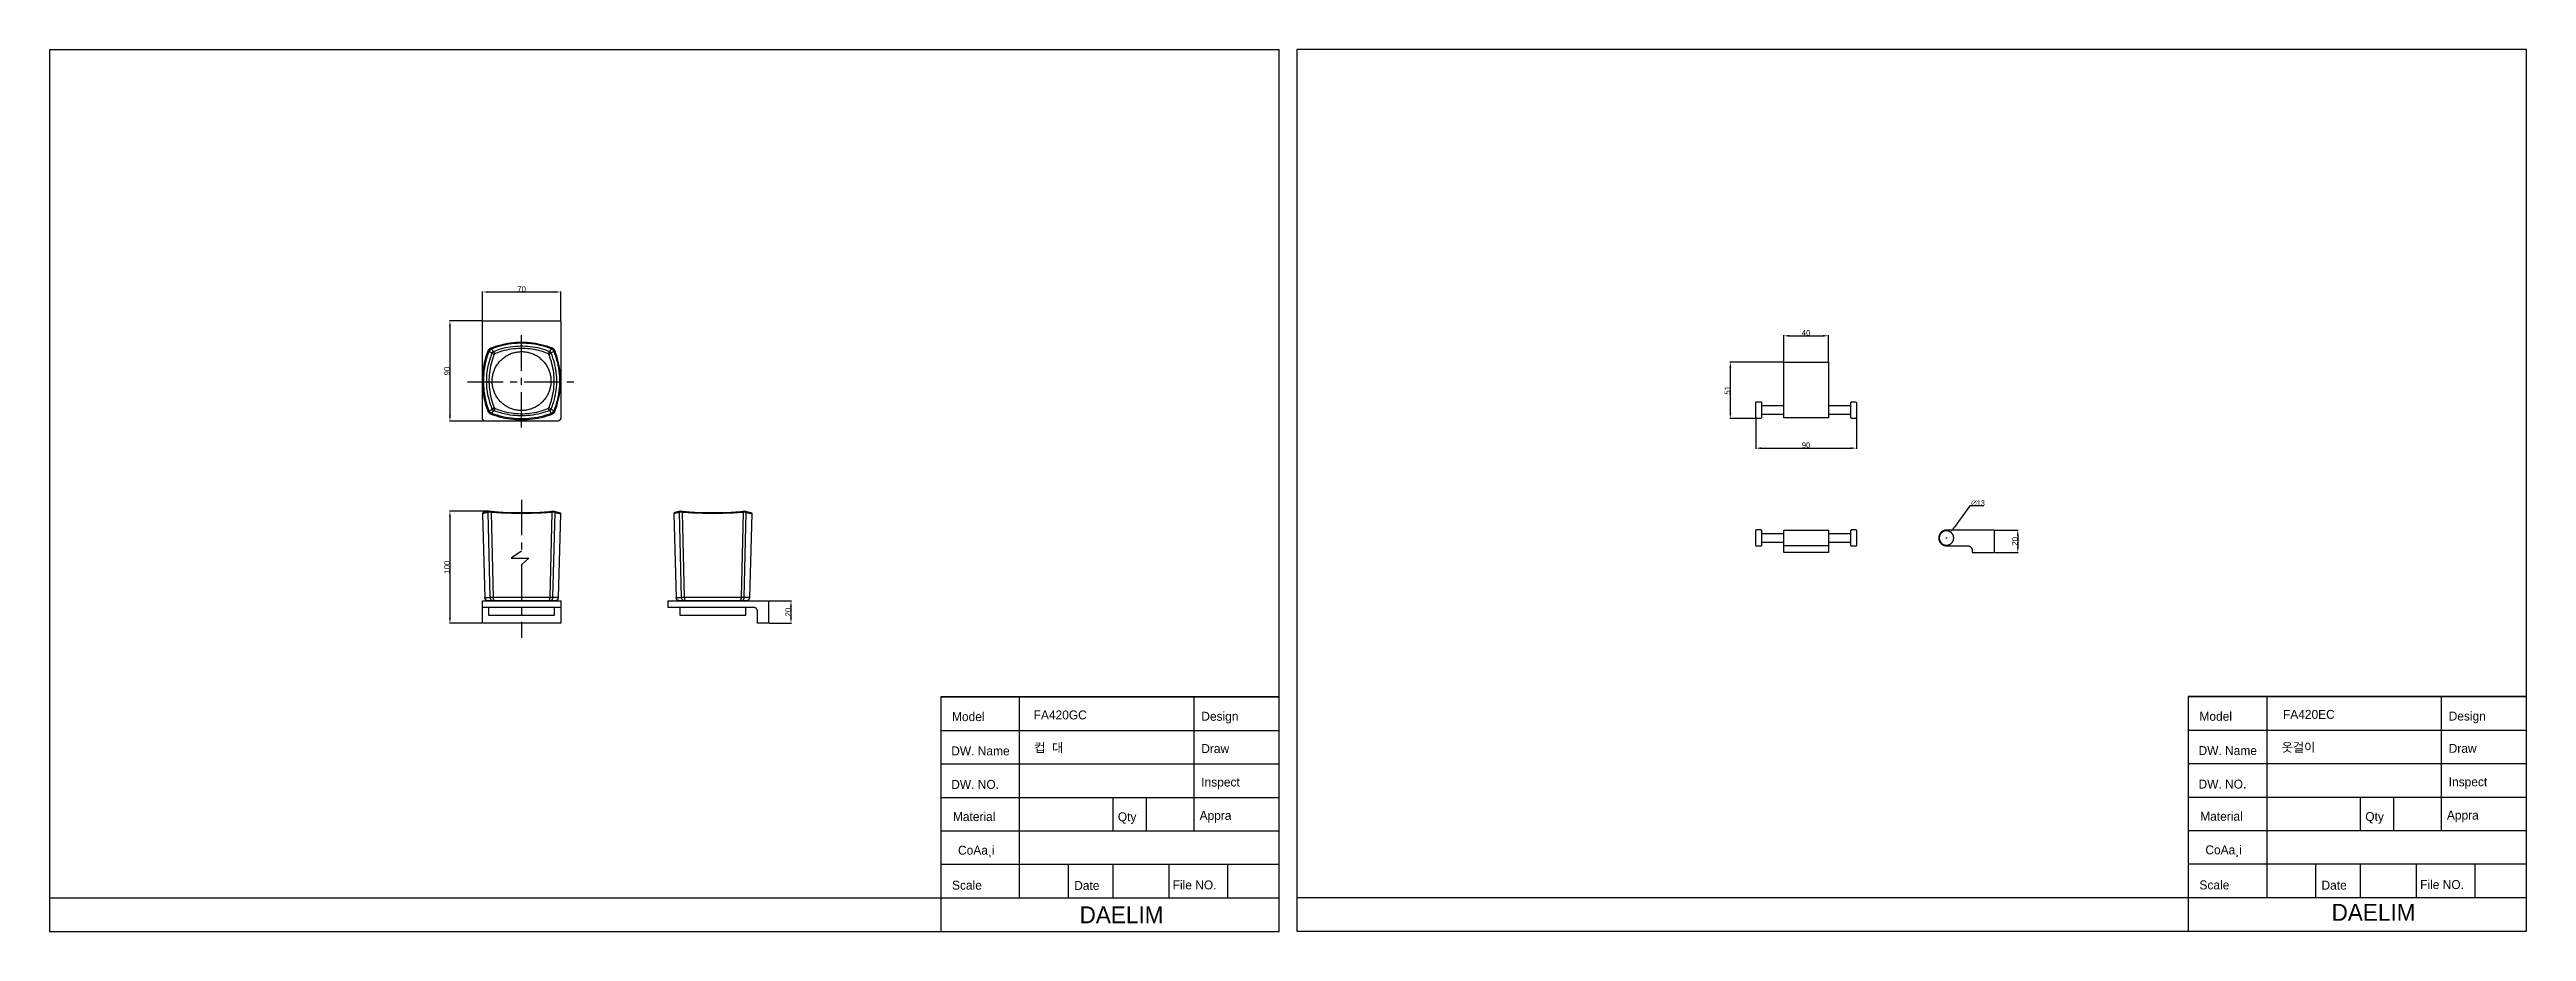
# Model space of a CAD drawing. Header units: millimetres. Extents: x -5 to 5638, y -16 to 780.
# Drawn here: x 3420 to 5638, y -16 to 773 of the extents above; entities that cross this region are included whole.
import ezdxf

# ---------------------------------------------------------------- set-up
doc = ezdxf.new("R2010")
doc.units = ezdxf.units.MM
doc.header["$MEASUREMENT"] = 0
doc.linetypes.add('CENTER', pattern=[50.8, 31.75, -6.35, 6.35, -6.35])
for name, color, linetype in [('____', 5, 'Continuous'), ('CEN', 1, 'CENTER'), ('DEFAULT', 7, 'Continuous'), ('OUTLINE', 2, 'Continuous'), ('TEX', 131, 'Continuous')]:
    doc.layers.add(name, color=color, linetype=linetype)
doc.styles.add('ARIAL', font='arial.ttf')
doc.dimstyles.new('DIMENSION STYLE 01', dxfattribs={"dimtxt": 5, "dimasz": 5, "dimexe": 0.5, "dimexo": 0.5, "dimgap": 0.09, "dimtad": 1, "dimtoh": 1, "dimdec": 0, "dimzin": 0, "dimdsep": 46, "dimtxsty": 'ARIAL', "dimcen": 0.5, "dimadec": 1, "dimazin": 0, "dimtfac": 1, "dimtdec": 4, "dimtofl": 0, "dimtmove": 0, "dimatfit": 3, "dimfxl": 1, "dimtolj": 1, "dimtzin": 0, "dimarcsym": 0})

msp = doc.modelspace()

# ---------------------------------------------------------------- texts
at = {"layer": 'TEX', "attachment_point": 1, "line_spacing_factor": 0.963855}
for s, insert, char_height, width in [('\\fNew Gulim;Model', (4228.5, 179.9), 8, 35.959), ('{\\fNew Gulim|b0|i0|c129|p18;FA420GC}', (4301.6, 181.4), 8, 47.34), ('\\fNew Gulim;Design', (4451.7, 180.2), 8, 40.412), ('\\fNew Gulim;Model', (5345.5, 180.2), 8, 35.959), ('{\\fNew Gulim|b0|i0|c129|p18;FA420EC}', (5420.3, 181.9), 8, 47.34), ('\\fNew Gulim;Design', (5568.7, 180.4), 8, 40.412), ('\\fNew Gulim;DW. Name', (4227.8, 149.2), 8, 58.928), ('{\\fNew Gulim|b0|i0|c129|p18;컵  대}', (4302.1, 152.1), 8, 82.474), ('\\fNew Gulim;Draw', (4451.7, 151.3), 8, 31.629), ('\\fNew Gulim;DW. Name', (5344.7, 149.5), 8, 58.928), ('{\\fNew Gulim|b0|i0|c129|p18;옷걸이}', (5419.1, 152.4), 8, 82.474), ('\\fNew Gulim;Draw', (5568.7, 151.5), 8, 31.629), ('\\fNew Gulim;DW. NO.', (4227.8, 119.2), 8, 48.99), ('\\fNew Gulim;Inspect', (4451.7, 121.3), 8, 42.887), ('\\fNew Gulim;DW. NO.', (5344.7, 119.5), 8, 48.99), ('\\fNew Gulim;Inspect', (5568.7, 121.5), 8, 42.887), ('\\fNew Gulim;Material', (4229.3, 90.4), 8, 44.412), ('\\fNew Gulim;Qty', (4377, 90.2), 8, 23.753), ('\\fNew Gulim;Appra', (4450.2, 91.4), 8, 36.619), ('\\fNew Gulim;Material', (5346.2, 90.7), 8, 44.412), ('\\fNew Gulim;Qty', (5494, 90.4), 8, 23.753), ('\\fNew Gulim;Appra', (5567.1, 91.7), 8, 36.619), ('\\fNew Gulim;CoAa¸i', (4233.9, 60.3), 8, 39.464), ('\\fNew Gulim;CoAa¸i', (5350.8, 60.6), 8, 39.464), ('\\fNew Gulim;Scale', (4228.5, 29), 8, 33.856), ('\\fNew Gulim;Date', (4337.9, 28.7), 8, 29.237), ('\\fNew Gulim;File NO.', (4426.1, 29.2), 8, 45.649), ('\\fNew Gulim;Scale', (5345.5, 29.2), 8, 33.856), ('\\fNew Gulim;Date', (5454.8, 29), 8, 29.237), ('\\fNew Gulim;File NO.', (5543.1, 29.5), 8, 45.649), ('{\\fNew Gulim|b0|i0|c129|p18;DAELIM}', (4342.7, 6), 15.096, 78.009), ('{\\fNew Gulim|b0|i0|c129|p18;DAELIM}', (5463.8, 8.2), 15.096, 78.009)]:
    msp.add_mtext(s, dxfattribs=dict(at, insert=insert, char_height=char_height, width=width))

# ---------------------------------------------------------------- blocks, each defined once
blk = doc.blocks.new('*D17')
at = {"layer": 'DEFAULT', "color": 0, "lineweight": -2, "transparency": 16777216}
for p, q in [((3808.1, 530.8), (3808.1, 556.6)), ((3813.1, 556.1), (3873.1, 556.1)), ((3878.1, 530.8), (3878.1, 556.6))]:
    blk.add_line(p, q, dxfattribs=at)
at = {"layer": 'DEFAULT', "color": 0, "transparency": 16777216}
for points in [[(3813.1, 556.9), (3813.1, 555.3), (3808.1, 556.1)], [(3873.1, 556.9), (3873.1, 555.3), (3878.1, 556.1)]]:
    blk.add_solid(points, dxfattribs=at)
at = {"layer": 'Defpoints', "color": 0, "transparency": 16777216}
for p in [(3878.1, 556.1), (3808.1, 530.3), (3878.1, 530.3)]:
    blk.add_point(p, dxfattribs=at)
at = {"layer": 'DEFAULT', "color": 0, "transparency": 16777216, "insert": (3843.1, 558.7), "char_height": 5, "attachment_point": 5, "style": 'ARIAL'}
blk.add_mtext('\\A1;70', dxfattribs=at)
blk = doc.blocks.new('*D18')
at = {"layer": 'DEFAULT', "color": 0, "lineweight": -2, "transparency": 16777216}
for p, q in [((3807.6, 530.3), (3778.4, 530.3)), ((3778.9, 525.3), (3778.9, 445.4)), ((3810.1, 440.4), (3778.4, 440.4))]:
    blk.add_line(p, q, dxfattribs=at)
at = {"layer": 'DEFAULT', "color": 0, "transparency": 16777216}
for points in [[(3778.1, 525.3), (3779.8, 525.3), (3778.9, 530.3)], [(3778.1, 445.4), (3779.8, 445.4), (3778.9, 440.4)]]:
    blk.add_solid(points, dxfattribs=at)
at = {"layer": 'Defpoints', "color": 0, "transparency": 16777216}
for p in [(3808.1, 530.3), (3778.9, 440.4), (3810.6, 440.4)]:
    blk.add_point(p, dxfattribs=at)
at = {"layer": 'DEFAULT', "color": 0, "transparency": 16777216, "insert": (3776.3, 485.3), "char_height": 5, "attachment_point": 5, "rotation": 90, "style": 'ARIAL'}
blk.add_mtext('\\A1;90', dxfattribs=at)
blk = doc.blocks.new('*D19')
at = {"layer": 'DEFAULT', "color": 0, "lineweight": -2, "transparency": 16777216}
for p, q in [((3813.6, 359.9), (3778.4, 359.9)), ((3778.9, 354.9), (3778.9, 264.5)), ((3807.6, 259.5), (3778.4, 259.5))]:
    blk.add_line(p, q, dxfattribs=at)
at = {"layer": 'DEFAULT', "color": 0, "transparency": 16777216}
for points in [[(3778.1, 354.9), (3779.8, 354.9), (3778.9, 359.9)], [(3778.1, 264.5), (3779.8, 264.5), (3778.9, 259.5)]]:
    blk.add_solid(points, dxfattribs=at)
at = {"layer": 'Defpoints', "color": 0, "transparency": 16777216}
for p in [(3814.1, 359.9), (3778.9, 259.5), (3808.1, 259.5)]:
    blk.add_point(p, dxfattribs=at)
at = {"layer": 'DEFAULT', "color": 0, "transparency": 16777216, "insert": (3776.3, 309.7), "char_height": 5, "attachment_point": 5, "rotation": 90, "style": 'ARIAL'}
blk.add_mtext('\\A1;100', dxfattribs=at)
blk = doc.blocks.new('*D13')
at = {"layer": 'DEFAULT', "color": 0, "lineweight": -2, "transparency": 16777216}
for p, q in [((4064.7, 279.5), (4084.8, 279.5)), ((4084.3, 274.5), (4084.3, 264.5)), ((4064.7, 259.5), (4084.8, 259.5))]:
    blk.add_line(p, q, dxfattribs=at)
at = {"layer": 'DEFAULT', "color": 0, "transparency": 16777216}
for points in [[(4083.5, 274.5), (4085.1, 274.5), (4084.3, 279.5)], [(4083.5, 264.5), (4085.1, 264.5), (4084.3, 259.5)]]:
    blk.add_solid(points, dxfattribs=at)
at = {"layer": 'Defpoints', "color": 0, "transparency": 16777216}
for p in [(4064.2, 279.5), (4064.2, 259.5), (4084.3, 259.5)]:
    blk.add_point(p, dxfattribs=at)
at = {"layer": 'DEFAULT', "color": 0, "transparency": 16777216, "insert": (4081.7, 269.5), "char_height": 5, "attachment_point": 5, "rotation": 90, "style": 'ARIAL'}
blk.add_mtext('\\A1;20', dxfattribs=at)
blk = doc.blocks.new('*D21')
at = {"layer": 'DEFAULT', "color": 0, "lineweight": -2, "transparency": 16777216}
for p, q in [((5162.5, 342.9), (5183.3, 342.9)), ((5182.8, 337.9), (5182.8, 327.9)), ((5162.5, 322.9), (5183.3, 322.9))]:
    blk.add_line(p, q, dxfattribs=at)
at = {"layer": 'DEFAULT', "color": 0, "transparency": 16777216}
for points in [[(5182, 337.9), (5183.7, 337.9), (5182.8, 342.9)], [(5182, 327.9), (5183.7, 327.9), (5182.8, 322.9)]]:
    blk.add_solid(points, dxfattribs=at)
at = {"layer": 'Defpoints', "color": 0, "transparency": 16777216}
for p in [(5162, 342.9), (5162, 322.9), (5182.8, 322.9)]:
    blk.add_point(p, dxfattribs=at)
at = {"layer": 'DEFAULT', "color": 0, "transparency": 16777216, "insert": (5180.2, 332.9), "char_height": 5, "attachment_point": 5, "rotation": 90, "style": 'ARIAL'}
blk.add_mtext('\\A1;20', dxfattribs=at)
blk = doc.blocks.new('*D22')
at = {"layer": 'DEFAULT', "color": 0, "lineweight": -2, "transparency": 16777216}
for p, q in [((5139.9, 364.5), (5125.8, 345.1)), ((5152.4, 364.5), (5139.9, 364.5)), ((5118.5, 335.9), (5119.5, 335.9)), ((5119, 335.4), (5119, 336.4))]:
    blk.add_line(p, q, dxfattribs=at)
at = {"layer": 'DEFAULT', "color": 0, "transparency": 16777216}
blk.add_solid([(5125.1, 345.6), (5126.4, 344.6), (5122.8, 341.1)], dxfattribs=at)
at = {"layer": 'Defpoints', "color": 0, "transparency": 16777216}
for p in [(5122.8, 341.1), (5115.1, 330.6)]:
    blk.add_point(p, dxfattribs=at)
at = {"layer": 'DEFAULT', "color": 0, "transparency": 16777216, "insert": (5147.2, 367), "char_height": 5, "attachment_point": 5, "style": 'ARIAL'}
blk.add_mtext('\\A1;{\\fMS PGothic|b0|i0|c128|p34;∅13}', dxfattribs=at)
blk = doc.blocks.new('*D23')
at = {"layer": 'DEFAULT', "color": 0, "lineweight": -2, "transparency": 16777216}
for p, q in [((4972.8, 493.4), (4925, 493.4)), ((4925.5, 447.9), (4925.5, 488.4)), ((4948.8, 442.9), (4925, 442.9))]:
    blk.add_line(p, q, dxfattribs=at)
at = {"layer": 'DEFAULT', "color": 0, "transparency": 16777216}
for points in [[(4924.6, 488.4), (4926.3, 488.4), (4925.5, 493.4)], [(4924.6, 447.9), (4926.3, 447.9), (4925.5, 442.9)]]:
    blk.add_solid(points, dxfattribs=at)
at = {"layer": 'Defpoints', "color": 0, "transparency": 16777216}
for p in [(4925.5, 493.4), (4973.3, 493.4), (4949.3, 442.9)]:
    blk.add_point(p, dxfattribs=at)
at = {"layer": 'DEFAULT', "color": 0, "transparency": 16777216, "insert": (4922.8, 468.1), "char_height": 5, "attachment_point": 5, "rotation": 90, "style": 'ARIAL'}
blk.add_mtext('\\A1;51', dxfattribs=at)
blk = doc.blocks.new('*D24')
at = {"layer": 'DEFAULT', "color": 0, "lineweight": -2, "transparency": 16777216}
for p, q in [((4973.3, 493.9), (4973.3, 517.4)), ((4978.3, 516.9), (5008.3, 516.9)), ((5013.3, 493.9), (5013.3, 517.4))]:
    blk.add_line(p, q, dxfattribs=at)
at = {"layer": 'DEFAULT', "color": 0, "transparency": 16777216}
for points in [[(4978.3, 517.7), (4978.3, 516), (4973.3, 516.9)], [(5008.3, 517.7), (5008.3, 516), (5013.3, 516.9)]]:
    blk.add_solid(points, dxfattribs=at)
at = {"layer": 'Defpoints', "color": 0, "transparency": 16777216}
for p in [(5013.3, 516.9), (4973.3, 493.4), (5013.3, 493.4)]:
    blk.add_point(p, dxfattribs=at)
at = {"layer": 'DEFAULT', "color": 0, "transparency": 16777216, "insert": (4993.3, 519.5), "char_height": 5, "attachment_point": 5, "style": 'ARIAL'}
blk.add_mtext('\\A1;40', dxfattribs=at)
blk = doc.blocks.new('*D25')
at = {"layer": 'DEFAULT', "color": 0, "lineweight": -2, "transparency": 16777216}
for p, q in [((4948.3, 443.4), (4948.3, 415.8)), ((5038.3, 443.4), (5038.3, 415.8)), ((4953.3, 416.3), (5033.3, 416.3))]:
    blk.add_line(p, q, dxfattribs=at)
at = {"layer": 'DEFAULT', "color": 0, "transparency": 16777216}
for points in [[(4953.3, 417.1), (4953.3, 415.4), (4948.3, 416.3)], [(5033.3, 417.1), (5033.3, 415.4), (5038.3, 416.3)]]:
    blk.add_solid(points, dxfattribs=at)
at = {"layer": 'Defpoints', "color": 0, "transparency": 16777216}
for p in [(4948.3, 443.9), (5038.3, 443.9), (5038.3, 416.3)]:
    blk.add_point(p, dxfattribs=at)
at = {"layer": 'DEFAULT', "color": 0, "transparency": 16777216, "insert": (4993.3, 418.9), "char_height": 5, "attachment_point": 5, "style": 'ARIAL'}
blk.add_mtext('\\A1;90', dxfattribs=at)

# ---------------------------------------------------------------- dimensions: what is measured, and where the dimension line sits
at = {"layer": 'DEFAULT'}
for base, p1, p2, picture, middle in [((3878.1, 556.1), (3808.1, 530.3), (3878.1, 530.3), '*D17', (3843.1, 558.7)), ((5013.3, 516.9), (4973.3, 493.4), (5013.3, 493.4), '*D24', (4993.3, 519.5)), ((5038.3, 416.3), (4948.3, 443.9), (5038.3, 443.9), '*D25', (4993.3, 418.9))]:
    dim = msp.add_linear_dim(base=base, p1=p1, p2=p2, dimstyle='DIMENSION STYLE 01', dxfattribs=at)
    dim.commit()
    dim.dimension.update_dxf_attribs({"geometry": picture, "text_midpoint": middle})
for base, p1, p2, picture, middle in [((3778.9, 440.4), (3808.1, 530.3), (3810.6, 440.4), '*D18', (3776.3, 485.3)), ((4925.47, 493.3777), (4949.3018, 442.8775), (4973.3018, 493.3777), '*D23', (4922.8272, 468.1276)), ((3778.9, 259.5), (3814.1, 359.9), (3808.1, 259.5), '*D19', (3776.3, 309.7)), ((5182.8, 322.9), (5162, 342.9), (5162, 322.9), '*D21', (5180.2, 332.9)), ((4084.3, 259.5), (4064.2, 279.5), (4064.2, 259.5), '*D13', (4081.7, 269.5))]:
    dim = msp.add_linear_dim(base=base, p1=p1, p2=p2, angle=90, dimstyle='DIMENSION STYLE 01', dxfattribs=at)
    dim.commit()
    dim.dimension.update_dxf_attribs({"geometry": picture, "text_midpoint": middle})
dim = msp.add_diameter_dim_2p(p1=(5115.1, 330.6), p2=(5122.8, 341.1), text='{\\fMS PGothic|b0|i0|c128|p34;<>}', dimstyle='DIMENSION STYLE 01', dxfattribs=at)
dim.commit()
dim.dimension.update_dxf_attribs({"geometry": '*D22', "text_midpoint": (5147.2, 364.5), "dimtype": 163})

# ---------------------------------------------------------------- linework, layer by layer
at = {"layer": '____'}
for p, q in [((4521.4, 772.9), (3420.4, 772.9)), ((3420.4, 772.9), (3420.4, -16.5)), ((4521.4, -16.5), (4521.4, 772.9)), ((5638.3, 773.2), (4537.3, 773.2)), ((4537.3, 773.2), (4537.3, -16.2)), ((5638.3, -16.2), (5638.3, 773.2)), ((4218.4, 193.5), (4218.4, -16.5)), ((4521.4, 193.5), (4218.4, 193.5)), ((4218.4, 193.5), (4521.4, 193.5)), ((5335.3, 193.8), (5335.3, -16.2)), ((5638.3, 193.8), (5335.3, 193.8)), ((5335.3, 193.8), (5638.3, 193.8)), ((3420.4, -16.5), (4521.4, -16.5)), ((4537.3, -16.2), (5638.3, -16.2))]:
    msp.add_line(p, q, dxfattribs=at)
at = {"layer": 'CEN'}
for p, q in [((3843.1, 434.8), (3843.1, 519)), ((3794.7, 475.8), (3893.1, 475.8)), ((3843.1, 370), (3843.1, 323.9)), ((3843.1, 323.9), (3833.7, 317.8)), ((3833.7, 317.8), (3849.7, 317.8)), ((3849.7, 317.8), (3843.1, 311.7)), ((3843.1, 311.7), (3843.1, 246.5))]:
    msp.add_line(p, q, dxfattribs=at)
at = {"layer": 'OUTLINE'}
for p, q in [((3808.1, 443.3), (3808.1, 530.3)), ((3808.1, 530.3), (3878.1, 530.3)), ((3828.1, 509.7), (3830.5, 510.2)), ((3830.5, 510.2), (3833, 510.6)), ((3833, 510.6), (3835.5, 510.9)), ((3835.5, 510.9), (3838, 511.1)), ((3838, 511.1), (3840.5, 511.2)), ((3841.8, 510.2), (3839.2, 510.1)), ((3840.5, 511.2), (3843.1, 511.3)), ((3844.4, 510.2), (3841.8, 510.2)), ((3843.1, 511.3), (3845.6, 511.2)), ((3846.9, 510.1), (3844.4, 510.2)), ((3845.6, 511.2), (3848.1, 511.1)), ((3848.1, 511.1), (3850.6, 510.9)), ((3850.6, 510.9), (3853.1, 510.6)), ((3853.1, 510.6), (3855.6, 510.2)), ((3855.6, 510.2), (3858, 509.7)), ((3878.1, 530.3), (3878.1, 443.3)), ((3808.8, 486.4), (3809.2, 488.8)), ((3809.2, 488.8), (3809.6, 491.3)), ((3809.6, 491.3), (3810.2, 493.8)), ((3810.1, 487.9), (3810.5, 490.5)), ((3810.2, 493.8), (3810.8, 496.2)), ((3810.5, 490.5), (3811.1, 493)), ((3810.8, 496.2), (3811.5, 498.6)), ((3811.1, 493), (3811.7, 495.5)), ((3811.5, 498.6), (3812.3, 501)), ((3811.7, 495.5), (3812.4, 498)), ((3812.3, 501), (3813.2, 503.4)), ((3812.4, 498), (3813.2, 500.5)), ((3812.6, 486.4), (3813, 488.6)), ((3813, 488.6), (3813.4, 490.8)), ((3813.2, 503.5), (3813.3, 503.7)), ((3813.2, 503.4), (3813.2, 503.5)), ((3813.2, 503.4), (3813.2, 503.4)), ((3814.1, 502.9), (3813.2, 503.4)), ((3813.2, 503.4), (3813.2, 503.4)), ((3813.2, 503.3), (3813.2, 503.3)), ((3813.2, 500.5), (3814.1, 502.9)), ((3813.3, 503.7), (3813.4, 503.8)), ((3813.4, 503.8), (3813.5, 504)), ((3813.4, 490.8), (3814, 493)), ((3813.5, 504.1), (3813.6, 504.3)), ((3813.5, 504), (3813.5, 504.1)), ((3813.6, 504.3), (3813.7, 504.4)), ((3813.7, 504.4), (3813.8, 504.6)), ((3813.8, 504.6), (3813.9, 504.7)), ((3813.9, 504.7), (3814.1, 504.8)), ((3814, 493), (3814.6, 495.2)), ((3814.1, 504.8), (3814.2, 505)), ((3814.2, 503), (3814.1, 502.9)), ((3814.1, 502.9), (3814.1, 502.9)), ((3814.1, 502.9), (3815.9, 502)), ((3814.2, 505), (3814.3, 505.1)), ((3814.3, 503.3), (3814.2, 503.2)), ((3814.2, 503.2), (3814.2, 503)), ((3814.3, 505.1), (3814.4, 505.2)), ((3814.4, 503.5), (3814.3, 503.4)), ((3814.3, 503.4), (3814.3, 503.3)), ((3814.4, 505.2), (3814.5, 505.3)), ((3814.5, 503.7), (3814.4, 503.6)), ((3814.4, 503.6), (3814.4, 503.5)), ((3814.5, 505.3), (3814.7, 505.4)), ((3814.6, 503.9), (3814.5, 503.7)), ((3814.7, 504), (3814.6, 503.9)), ((3814.6, 495.2), (3815.2, 497.3)), ((3814.7, 505.4), (3814.8, 505.6)), ((3814.8, 504.1), (3814.7, 504)), ((3814.8, 505.6), (3815, 505.7)), ((3814.9, 504.3), (3814.8, 504.2)), ((3814.8, 504.2), (3814.8, 504.1)), ((3815, 504.4), (3814.9, 504.3)), ((3815.3, 489.9), (3814.9, 487.8)), ((3815, 505.7), (3815.1, 505.8)), ((3815.1, 504.5), (3815, 504.4)), ((3815.1, 505.8), (3815.2, 505.8)), ((3815.2, 504.6), (3815.1, 504.5)), ((3815.2, 505.8), (3815.4, 505.9)), ((3815.3, 504.6), (3815.2, 504.6)), ((3815.2, 497.3), (3816, 499.4)), ((3815.4, 504.7), (3815.3, 504.6)), ((3815.8, 491.9), (3815.3, 489.9)), ((3815.4, 505.9), (3815.5, 506)), ((3815.5, 504.8), (3815.4, 504.7)), ((3815.5, 506), (3815.7, 506.1)), ((3815.6, 504.9), (3815.5, 504.8)), ((3815.8, 504.9), (3815.6, 504.9)), ((3815.7, 506.1), (3815.9, 506.2)), ((3815.9, 505), (3815.8, 504.9)), ((3816.4, 493.9), (3815.8, 491.9)), ((3815.9, 506.2), (3816, 506.2)), ((3816, 505.1), (3815.9, 505)), ((3815.9, 502), (3815.9, 502)), ((3815.9, 502), (3816.8, 501.5)), ((3816, 506.2), (3818.4, 507.1)), ((3816, 506.2), (3816.5, 505.3)), ((3816, 506.2), (3816, 506.2)), ((3816.1, 505.1), (3816, 505.1)), ((3816, 499.4), (3816.8, 501.5)), ((3816.1, 506.2), (3816.1, 506.2)), ((3816.2, 505.2), (3816.1, 505.1)), ((3816.4, 505.2), (3816.2, 505.2)), ((3816.5, 505.3), (3816.4, 505.2)), ((3817, 495.9), (3816.4, 493.9)), ((3818.9, 506.2), (3816.5, 505.3)), ((3817.4, 503.5), (3816.5, 505.3)), ((3816.5, 505.3), (3816.5, 505.3)), ((3816.8, 501.6), (3816.8, 501.7)), ((3816.8, 501.7), (3816.9, 501.7)), ((3816.8, 501.5), (3816.8, 501.6)), ((3816.8, 501.5), (3816.8, 501.5)), ((3816.8, 501.5), (3818.4, 499.9)), ((3816.9, 501.8), (3817, 501.9)), ((3816.9, 501.7), (3816.9, 501.8)), ((3816.9, 501.8), (3816.9, 501.8)), ((3817, 502), (3817.1, 502.1)), ((3817, 501.9), (3817, 502)), ((3817, 502), (3817, 502)), ((3817.7, 497.9), (3817, 495.9)), ((3817.1, 502.1), (3817.2, 502.2)), ((3817.1, 502.1), (3817.1, 502.1)), ((3817.2, 502.2), (3817.3, 502.3)), ((3817.2, 502.2), (3817.2, 502.2)), ((3817.3, 502.3), (3817.4, 502.4)), ((3817.3, 502.3), (3817.3, 502.3)), ((3817.9, 502.6), (3817.4, 503.5)), ((3817.4, 503.5), (3817.4, 503.5)), ((3817.4, 502.4), (3817.4, 502.4)), ((3817.4, 502.4), (3817.5, 502.4)), ((3817.5, 502.4), (3817.6, 502.5)), ((3817.6, 502.5), (3817.6, 502.5)), ((3817.6, 502.5), (3817.7, 502.5)), ((3817.7, 502.5), (3817.7, 502.6)), ((3817.7, 502.6), (3817.8, 502.6)), ((3818.4, 499.9), (3817.7, 497.9)), ((3817.8, 502.6), (3817.9, 502.6)), ((3820, 503.4), (3817.9, 502.6)), ((3817.9, 502.6), (3817.9, 502.6)), ((3817.9, 502.6), (3819.5, 501)), ((3818.4, 507.1), (3820.8, 507.9)), ((3818.5, 499.9), (3818.4, 499.9)), ((3818.6, 500.2), (3818.5, 500.1)), ((3818.5, 500.1), (3818.5, 500.1)), ((3818.5, 500.1), (3818.5, 500)), ((3818.5, 500), (3818.5, 499.9)), ((3818.7, 500.3), (3818.6, 500.2)), ((3818.6, 500.2), (3818.6, 500.2)), ((3818.8, 500.5), (3818.7, 500.4)), ((3818.7, 500.4), (3818.7, 500.3)), ((3818.7, 500.3), (3818.7, 500.3)), ((3818.9, 500.6), (3818.8, 500.5)), ((3818.8, 500.5), (3818.8, 500.5)), ((3821.4, 507), (3818.9, 506.2)), ((3819, 500.6), (3818.9, 500.6)), ((3818.9, 500.6), (3818.9, 500.6)), ((3819.1, 500.7), (3819, 500.7)), ((3819, 500.7), (3819, 500.6)), ((3819.2, 500.8), (3819.1, 500.7)), ((3819.1, 487.4), (3819.5, 488.2)), ((3819.3, 500.8), (3819.2, 500.8)), ((3819.2, 500.8), (3819.2, 500.8)), ((3819.4, 500.9), (3819.3, 500.9)), ((3819.3, 500.9), (3819.3, 500.8)), ((3819.5, 500.9), (3819.4, 500.9)), ((3821.5, 501.7), (3819.5, 501)), ((3819.5, 501), (3819.5, 500.9)), ((3819.5, 488.2), (3820, 489)), ((3822.1, 504.2), (3820, 503.4)), ((3820, 489), (3820.4, 489.8)), ((3820.4, 489.8), (3820.9, 490.6)), ((3820.8, 507.9), (3823.2, 508.6)), ((3820.9, 490.6), (3821.4, 491.4)), ((3823.9, 507.7), (3821.4, 507)), ((3821.4, 491.4), (3822, 492.1)), ((3823.5, 502.4), (3821.5, 501.7)), ((3822, 492.1), (3822.5, 492.8)), ((3824.2, 504.8), (3822.1, 504.2)), ((3822.5, 492.8), (3823.1, 493.5)), ((3823.1, 493.5), (3823.7, 494.2)), ((3823.2, 508.6), (3825.6, 509.2)), ((3825.5, 503), (3823.5, 502.4)), ((3823.7, 494.2), (3824.3, 494.9)), ((3826.4, 508.3), (3823.9, 507.7)), ((3826.4, 505.4), (3824.2, 504.8)), ((3824.3, 494.9), (3825, 495.5)), ((3825, 495.5), (3825.7, 496.1)), ((3827.5, 503.6), (3825.5, 503)), ((3825.6, 509.2), (3828.1, 509.7)), ((3825.7, 496.1), (3826.4, 496.7)), ((3828.9, 508.9), (3826.4, 508.3)), ((3828.6, 506), (3826.4, 505.4)), ((3826.4, 496.7), (3827.1, 497.3)), ((3827.1, 497.3), (3827.8, 497.8)), ((3829.5, 504.1), (3827.5, 503.6)), ((3827.8, 497.8), (3828.6, 498.4)), ((3830.8, 506.4), (3828.6, 506)), ((3828.6, 498.4), (3829.4, 498.8)), ((3831.5, 509.3), (3828.9, 508.9)), ((3829.4, 498.8), (3830.1, 499.3)), ((3831.6, 504.5), (3829.5, 504.1)), ((3830.1, 499.3), (3831, 499.7)), ((3833, 506.8), (3830.8, 506.4)), ((3831, 499.7), (3831.8, 500.1)), ((3834, 509.7), (3831.5, 509.3)), ((3833.7, 504.9), (3831.6, 504.5)), ((3831.8, 500.1), (3832.6, 500.5)), ((3832.6, 500.5), (3833.5, 500.9)), ((3835.2, 507.1), (3833, 506.8)), ((3833.5, 500.9), (3834.3, 501.2)), ((3835.7, 505.1), (3833.7, 504.9)), ((3836.6, 509.9), (3834, 509.7)), ((3834.3, 501.2), (3835.2, 501.5)), ((3837.5, 507.3), (3835.2, 507.1)), ((3835.2, 501.5), (3836.1, 501.7)), ((3837.8, 505.3), (3835.7, 505.1)), ((3836.1, 501.7), (3836.9, 502)), ((3839.2, 510.1), (3836.6, 509.9)), ((3836.9, 502), (3837.8, 502.2)), ((3839.7, 507.4), (3837.5, 507.3)), ((3839.9, 505.5), (3837.8, 505.3)), ((3837.8, 502.2), (3838.7, 502.3)), ((3838.7, 502.3), (3839.6, 502.5)), ((3839.6, 502.5), (3840.5, 502.6)), ((3841.9, 507.5), (3839.7, 507.4)), ((3842, 505.6), (3839.9, 505.5)), ((3840.5, 502.6), (3841.5, 502.6)), ((3841.5, 502.6), (3842.4, 502.7)), ((3844.2, 507.5), (3841.9, 507.5)), ((3844.1, 505.6), (3842, 505.6)), ((3842.4, 502.7), (3843.3, 502.7)), ((3843.3, 502.7), (3844.2, 502.7)), ((3846.2, 505.5), (3844.1, 505.6)), ((3846.4, 507.4), (3844.2, 507.5)), ((3844.2, 502.7), (3845.1, 502.6)), ((3845.1, 502.6), (3846, 502.5)), ((3846, 502.5), (3846.9, 502.4)), ((3848.3, 505.3), (3846.2, 505.5)), ((3848.7, 507.3), (3846.4, 507.4)), ((3849.5, 509.9), (3846.9, 510.1)), ((3846.9, 502.4), (3847.8, 502.3)), ((3847.8, 502.3), (3848.7, 502.1)), ((3850.4, 505.1), (3848.3, 505.3)), ((3850.9, 507.1), (3848.7, 507.3)), ((3848.7, 502.1), (3849.6, 501.9)), ((3852.1, 509.7), (3849.5, 509.9)), ((3849.6, 501.9), (3850.5, 501.6)), ((3852.5, 504.9), (3850.4, 505.1)), ((3850.5, 501.6), (3851.4, 501.3)), ((3853.1, 506.8), (3850.9, 507.1)), ((3851.4, 501.3), (3852.2, 501)), ((3854.7, 509.3), (3852.1, 509.7)), ((3852.2, 501), (3853.1, 500.7)), ((3854.5, 504.5), (3852.5, 504.9)), ((3855.3, 506.4), (3853.1, 506.8)), ((3853.1, 500.7), (3853.9, 500.3)), ((3853.9, 500.3), (3854.8, 499.9)), ((3856.6, 504.1), (3854.5, 504.5)), ((3857.2, 508.9), (3854.7, 509.3)), ((3854.8, 499.9), (3855.6, 499.5)), ((3857.5, 506), (3855.3, 506.4)), ((3855.6, 499.5), (3856.4, 499.1)), ((3856.4, 499.1), (3857.2, 498.6)), ((3858.6, 503.6), (3856.6, 504.1)), ((3859.7, 508.3), (3857.2, 508.9)), ((3857.2, 498.6), (3857.9, 498.1)), ((3859.7, 505.4), (3857.5, 506)), ((3857.9, 498.1), (3858.7, 497.6)), ((3858, 509.7), (3860.5, 509.2)), ((3860.7, 503), (3858.6, 503.6)), ((3858.7, 497.6), (3859.4, 497)), ((3859.4, 497), (3860.1, 496.4)), ((3862.3, 507.7), (3859.7, 508.3)), ((3861.9, 504.8), (3859.7, 505.4)), ((3860.1, 496.4), (3860.8, 495.8)), ((3860.5, 509.2), (3862.9, 508.6)), ((3862.7, 502.4), (3860.7, 503)), ((3860.8, 495.8), (3861.5, 495.2)), ((3861.5, 495.2), (3862.1, 494.6)), ((3864, 504.2), (3861.9, 504.8)), ((3862.1, 494.6), (3862.7, 493.9)), ((3864.7, 507), (3862.3, 507.7)), ((3864.6, 501.7), (3862.7, 502.4)), ((3862.7, 493.9), (3863.3, 493.2)), ((3862.9, 508.6), (3865.4, 507.9)), ((3863.3, 493.2), (3863.9, 492.5)), ((3863.9, 492.5), (3864.4, 491.8)), ((3866.2, 503.4), (3864, 504.2)), ((3864.4, 491.8), (3865, 491)), ((3866.6, 501), (3864.6, 501.7)), ((3867.2, 506.2), (3864.7, 507)), ((3865, 491), (3865.5, 490.2)), ((3865.4, 507.9), (3867.7, 507.1)), ((3865.5, 490.2), (3865.9, 489.4)), ((3865.9, 489.4), (3866.4, 488.6)), ((3868.3, 502.6), (3866.2, 503.4)), ((3866.4, 488.6), (3866.8, 487.8)), ((3866.6, 501), (3868.3, 502.6)), ((3866.7, 500.9), (3866.6, 501)), ((3866.8, 500.9), (3866.7, 500.9)), ((3866.7, 500.9), (3866.7, 500.9)), ((3866.8, 500.8), (3866.8, 500.9)), ((3866.9, 500.8), (3866.8, 500.8)), ((3867, 500.8), (3866.9, 500.8)), ((3867, 500.7), (3867, 500.8)), ((3867.1, 500.7), (3867, 500.7)), ((3867.1, 500.6), (3867.1, 500.7)), ((3867.2, 500.6), (3867.1, 500.6)), ((3869.6, 505.3), (3867.2, 506.2)), ((3867.3, 500.5), (3867.2, 500.6)), ((3867.2, 500.6), (3867.2, 500.6)), ((3867.4, 500.4), (3867.3, 500.5)), ((3867.3, 500.5), (3867.3, 500.5)), ((3867.4, 500.3), (3867.4, 500.4)), ((3867.5, 500.3), (3867.4, 500.3)), ((3867.5, 500.2), (3867.5, 500.3)), ((3867.6, 500.1), (3867.5, 500.2)), ((3867.5, 500.2), (3867.5, 500.2)), ((3867.6, 500), (3867.6, 500.1)), ((3867.6, 500.1), (3867.6, 500.1)), ((3867.7, 499.9), (3867.6, 500)), ((3867.7, 507.1), (3870.1, 506.2)), ((3867.7, 499.9), (3869.4, 501.5)), ((3868.5, 497.9), (3867.7, 499.9)), ((3867.7, 499.9), (3867.7, 499.9)), ((3868.3, 502.6), (3868.7, 503.5)), ((3868.4, 502.6), (3868.3, 502.6)), ((3868.3, 502.6), (3868.3, 502.6)), ((3868.3, 502.6), (3868.3, 502.6)), ((3868.4, 502.5), (3868.4, 502.6)), ((3868.5, 502.5), (3868.4, 502.5)), ((3868.6, 502.5), (3868.5, 502.5)), ((3869.1, 495.9), (3868.5, 497.9)), ((3868.6, 502.4), (3868.6, 502.5)), ((3868.7, 502.4), (3868.6, 502.4)), ((3868.7, 503.5), (3869.6, 505.3)), ((3868.7, 503.5), (3868.7, 503.5)), ((3868.8, 502.3), (3868.7, 502.4)), ((3868.7, 502.4), (3868.7, 502.4)), ((3868.9, 502.2), (3868.8, 502.3)), ((3868.8, 502.3), (3868.8, 502.3)), ((3869, 502.1), (3868.9, 502.2)), ((3868.9, 502.2), (3868.9, 502.2)), ((3869.1, 502), (3869, 502.1)), ((3869, 502.1), (3869, 502.1)), ((3869.2, 501.9), (3869.1, 502)), ((3869.1, 502), (3869.1, 502)), ((3869.8, 493.9), (3869.1, 495.9)), ((3869.2, 501.8), (3869.2, 501.9)), ((3869.3, 501.7), (3869.2, 501.8)), ((3869.2, 501.8), (3869.2, 501.8)), ((3869.3, 501.6), (3869.3, 501.7)), ((3869.3, 501.7), (3869.3, 501.7)), ((3869.4, 501.5), (3869.3, 501.6)), ((3870.2, 502), (3869.4, 501.5)), ((3869.4, 501.5), (3869.4, 501.5)), ((3869.4, 501.5), (3870.2, 499.4)), ((3870.1, 506.2), (3869.6, 505.3)), ((3869.6, 505.3), (3869.8, 505.2)), ((3869.6, 505.3), (3869.6, 505.3)), ((3869.8, 505.2), (3869.9, 505.2)), ((3870.3, 491.9), (3869.8, 493.9)), ((3869.9, 505.2), (3870, 505.1)), ((3870, 506.2), (3870.1, 506.2)), ((3870, 505.1), (3870.1, 505.1)), ((3870.1, 506.2), (3870.1, 506.2)), ((3870.3, 506.2), (3870.1, 506.2)), ((3870.1, 506.2), (3870.1, 506.2)), ((3870.1, 505.1), (3870.2, 505)), ((3870.2, 505), (3870.4, 504.9)), ((3872, 502.9), (3870.2, 502)), ((3870.2, 502), (3870.2, 502)), ((3870.2, 499.4), (3870.9, 497.3)), ((3870.4, 506.1), (3870.3, 506.2)), ((3870.8, 489.9), (3870.3, 491.9)), ((3870.6, 506), (3870.4, 506.1)), ((3870.4, 504.9), (3870.5, 504.9)), ((3870.5, 504.9), (3870.6, 504.8)), ((3870.7, 505.9), (3870.6, 506)), ((3870.6, 504.8), (3870.7, 504.7)), ((3870.9, 505.8), (3870.7, 505.9)), ((3870.7, 504.7), (3870.8, 504.6)), ((3870.8, 504.6), (3870.9, 504.6)), ((3871.2, 487.8), (3870.8, 489.9)), ((3871, 505.8), (3870.9, 505.8)), ((3870.9, 504.6), (3871, 504.5)), ((3870.9, 497.3), (3871.6, 495.2)), ((3871.2, 505.7), (3871, 505.8)), ((3871, 504.5), (3871.1, 504.4)), ((3871.1, 504.4), (3871.2, 504.3)), ((3871.3, 505.6), (3871.2, 505.7)), ((3871.2, 504.3), (3871.3, 504.2)), ((3871.4, 505.4), (3871.3, 505.6)), ((3871.3, 504.2), (3871.4, 504.1)), ((3871.6, 505.3), (3871.4, 505.4)), ((3871.4, 504.1), (3871.4, 504)), ((3871.4, 504), (3871.5, 503.9)), ((3871.5, 503.9), (3871.6, 503.7)), ((3871.7, 505.2), (3871.6, 505.3)), ((3871.6, 503.7), (3871.7, 503.6)), ((3871.6, 495.2), (3872.2, 493)), ((3871.8, 505.1), (3871.7, 505.2)), ((3871.7, 503.6), (3871.7, 503.5)), ((3871.7, 503.5), (3871.8, 503.4)), ((3871.9, 505), (3871.8, 505.1)), ((3871.8, 503.4), (3871.9, 503.3)), ((3872.1, 504.8), (3871.9, 505)), ((3871.9, 503.3), (3871.9, 503.2)), ((3871.9, 503.2), (3872, 503)), ((3872, 502.9), (3873, 503.4)), ((3872, 503), (3872, 502.9)), ((3872, 502.9), (3872.9, 500.5)), ((3872, 502.9), (3872, 502.9)), ((3872.2, 504.7), (3872.1, 504.8)), ((3872.3, 504.6), (3872.2, 504.7)), ((3872.2, 493), (3872.7, 490.8)), ((3872.4, 504.4), (3872.3, 504.6)), ((3872.5, 504.3), (3872.4, 504.4)), ((3872.6, 504.1), (3872.5, 504.3)), ((3872.7, 504), (3872.6, 504.1)), ((3872.7, 503.8), (3872.7, 504)), ((3872.8, 503.7), (3872.7, 503.8)), ((3872.7, 490.8), (3873.1, 488.6)), ((3872.9, 503.5), (3872.8, 503.7)), ((3873, 503.4), (3872.9, 503.5)), ((3872.9, 503.3), (3872.9, 503.3)), ((3872.9, 500.5), (3873.7, 498)), ((3873.8, 501), (3873, 503.4)), ((3873, 503.4), (3873, 503.4)), ((3873, 503.4), (3873, 503.4)), ((3873.1, 488.6), (3873.5, 486.4)), ((3873.7, 498), (3874.4, 495.5)), ((3874.6, 498.6), (3873.8, 501)), ((3874.4, 495.5), (3875.1, 493)), ((3875.3, 496.2), (3874.6, 498.6)), ((3875.1, 493), (3875.6, 490.5)), ((3875.9, 493.8), (3875.3, 496.2)), ((3875.6, 490.5), (3876, 487.9)), ((3876.5, 491.3), (3875.9, 493.8)), ((3876.9, 488.8), (3876.5, 491.3)), ((3877.3, 486.4), (3876.9, 488.8)), ((4973.3, 450.4), (4973.3, 493.4)), ((4973.3, 493.4), (5013.3, 493.4)), ((5013.3, 493.4), (5013.3, 450.4)), ((3808.1, 476.3), (3808.2, 478.8)), ((3808.2, 473.8), (3808.1, 476.3)), ((3808.2, 478.8), (3808.3, 481.4)), ((3808.3, 471.3), (3808.2, 473.8)), ((3808.3, 481.4), (3808.5, 483.9)), ((3808.5, 468.8), (3808.3, 471.3)), ((3808.5, 483.9), (3808.8, 486.4)), ((3808.8, 466.3), (3808.5, 468.8)), ((3809.2, 463.8), (3808.8, 466.3)), ((3809.2, 477.6), (3809.3, 480.2)), ((3809.2, 475), (3809.2, 477.6)), ((3809.3, 472.5), (3809.2, 475)), ((3809.3, 480.2), (3809.5, 482.8)), ((3809.5, 469.9), (3809.3, 472.5)), ((3809.5, 482.8), (3809.7, 485.4)), ((3809.7, 467.3), (3809.5, 469.9)), ((3809.7, 485.4), (3810.1, 487.9)), ((3810.1, 464.7), (3809.7, 467.3)), ((3811.9, 479.7), (3812.1, 481.9)), ((3811.9, 477.5), (3811.9, 479.7)), ((3811.9, 475.2), (3811.9, 477.5)), ((3811.9, 473), (3811.9, 475.2)), ((3812.1, 470.7), (3811.9, 473)), ((3812.1, 481.9), (3812.3, 484.2)), ((3812.3, 468.5), (3812.1, 470.7)), ((3812.3, 484.2), (3812.6, 486.4)), ((3812.6, 466.3), (3812.3, 468.5)), ((3813, 464), (3812.6, 466.3)), ((3813.9, 479.5), (3813.8, 477.4)), ((3813.8, 477.4), (3813.8, 475.3)), ((3813.8, 475.3), (3813.9, 473.2)), ((3814, 481.6), (3813.9, 479.5)), ((3813.9, 473.2), (3814, 471.1)), ((3814.3, 483.7), (3814, 481.6)), ((3814, 471.1), (3814.3, 469)), ((3814.5, 485.7), (3814.3, 483.7)), ((3814.3, 469), (3814.5, 466.9)), ((3814.9, 487.8), (3814.5, 485.7)), ((3814.5, 466.9), (3814.9, 464.9)), ((3816.7, 477.7), (3816.8, 478.6)), ((3816.7, 476.8), (3816.7, 477.7)), ((3816.7, 475.9), (3816.7, 476.8)), ((3816.7, 475), (3816.7, 475.9)), ((3816.8, 474), (3816.7, 475)), ((3816.8, 478.6), (3816.9, 479.5)), ((3816.9, 473.1), (3816.8, 474)), ((3816.9, 479.5), (3817, 480.4)), ((3817, 472.2), (3816.9, 473.1)), ((3817, 480.4), (3817.2, 481.3)), ((3817.2, 471.3), (3817, 472.2)), ((3817.2, 481.3), (3817.4, 482.2)), ((3817.4, 470.4), (3817.2, 471.3)), ((3817.4, 482.2), (3817.6, 483.1)), ((3817.6, 469.5), (3817.4, 470.4)), ((3817.6, 483.1), (3817.8, 484)), ((3817.8, 468.7), (3817.6, 469.5)), ((3817.8, 484), (3818.1, 484.9)), ((3818.1, 467.8), (3817.8, 468.7)), ((3818.1, 484.9), (3818.4, 485.7)), ((3818.4, 466.9), (3818.1, 467.8)), ((3818.4, 485.7), (3818.8, 486.6)), ((3818.8, 466.1), (3818.4, 466.9)), ((3818.8, 486.6), (3819.1, 487.4)), ((3819.1, 465.3), (3818.8, 466.1)), ((3866.8, 487.8), (3867.2, 487)), ((3867.2, 487), (3867.5, 486.2)), ((3867.5, 466.5), (3867.2, 465.7)), ((3867.5, 486.2), (3867.8, 485.3)), ((3867.8, 467.4), (3867.5, 466.5)), ((3867.8, 485.3), (3868.1, 484.4)), ((3868.1, 468.2), (3867.8, 467.4)), ((3868.1, 484.4), (3868.4, 483.6)), ((3868.4, 469.1), (3868.1, 468.2)), ((3868.4, 483.6), (3868.6, 482.7)), ((3868.6, 470), (3868.4, 469.1)), ((3868.6, 482.7), (3868.8, 481.8)), ((3868.8, 470.9), (3868.6, 470)), ((3868.8, 481.8), (3869, 480.9)), ((3869, 471.8), (3868.8, 470.9)), ((3869, 480.9), (3869.2, 480)), ((3869.2, 472.7), (3869, 471.8)), ((3869.2, 480), (3869.3, 479.1)), ((3869.3, 473.6), (3869.2, 472.7)), ((3869.3, 479.1), (3869.4, 478.2)), ((3869.4, 474.5), (3869.3, 473.6)), ((3869.4, 478.2), (3869.4, 477.2)), ((3869.4, 477.2), (3869.4, 476.3)), ((3869.4, 476.3), (3869.4, 475.4)), ((3869.4, 475.4), (3869.4, 474.5)), ((3871.6, 485.7), (3871.2, 487.8)), ((3871.2, 464.9), (3871.6, 466.9)), ((3871.9, 483.7), (3871.6, 485.7)), ((3871.6, 466.9), (3871.9, 469)), ((3872.1, 481.6), (3871.9, 483.7)), ((3871.9, 469), (3872.1, 471.1)), ((3872.2, 479.5), (3872.1, 481.6)), ((3872.1, 471.1), (3872.2, 473.2)), ((3872.3, 477.4), (3872.2, 479.5)), ((3872.2, 473.2), (3872.3, 475.3)), ((3872.3, 475.3), (3872.3, 477.4)), ((3873.5, 466.3), (3873.1, 464)), ((3873.5, 486.4), (3873.8, 484.2)), ((3873.8, 468.5), (3873.5, 466.3)), ((3873.8, 484.2), (3874, 481.9)), ((3874, 470.7), (3873.8, 468.5)), ((3874, 481.9), (3874.2, 479.7)), ((3874.2, 473), (3874, 470.7)), ((3874.2, 479.7), (3874.3, 477.5)), ((3874.3, 475.2), (3874.2, 473)), ((3874.3, 477.5), (3874.3, 475.2)), ((3876, 487.9), (3876.4, 485.4)), ((3876.4, 467.3), (3876, 464.7)), ((3876.4, 485.4), (3876.7, 482.8)), ((3876.7, 469.9), (3876.4, 467.3)), ((3876.7, 482.8), (3876.9, 480.2)), ((3876.9, 472.5), (3876.7, 469.9)), ((3876.9, 480.2), (3876.9, 477.6)), ((3876.9, 477.6), (3876.9, 475)), ((3876.9, 475), (3876.9, 472.5)), ((3876.9, 463.8), (3877.3, 466.3)), ((3877.6, 483.9), (3877.3, 486.4)), ((3877.3, 466.3), (3877.6, 468.8)), ((3877.8, 481.4), (3877.6, 483.9)), ((3877.6, 468.8), (3877.8, 471.3)), ((3877.9, 478.8), (3877.8, 481.4)), ((3877.8, 471.3), (3877.9, 473.8)), ((3878, 476.3), (3877.9, 478.8)), ((3877.9, 473.8), (3878, 476.3)), ((3809.6, 461.3), (3809.2, 463.8)), ((3810.2, 458.9), (3809.6, 461.3)), ((3810.5, 462.2), (3810.1, 464.7)), ((3810.8, 456.5), (3810.2, 458.9)), ((3811.1, 459.6), (3810.5, 462.2)), ((3811.5, 454), (3810.8, 456.5)), ((3811.7, 457.1), (3811.1, 459.6)), ((3812.3, 451.7), (3811.5, 454)), ((3812.4, 454.6), (3811.7, 457.1)), ((3813.2, 449.3), (3812.3, 451.7)), ((3813.2, 452.2), (3812.4, 454.6)), ((3813.4, 461.8), (3813, 464)), ((3814.1, 449.8), (3813.2, 452.2)), ((3813.2, 449.3), (3814.1, 449.8)), ((3813.2, 449.4), (3813.2, 449.3)), ((3813.2, 449.3), (3813.2, 449.3)), ((3813.2, 449.1), (3813.2, 449.3)), ((3813.2, 449.3), (3813.2, 449.3)), ((3813.3, 449), (3813.2, 449.1)), ((3813.4, 448.8), (3813.3, 449)), ((3814, 459.7), (3813.4, 461.8)), ((3813.5, 448.7), (3813.4, 448.8)), ((3813.6, 448.5), (3813.5, 448.7)), ((3813.6, 448.4), (3813.6, 448.5)), ((3813.7, 448.2), (3813.6, 448.4)), ((3813.8, 448.1), (3813.7, 448.2)), ((3813.9, 448), (3813.8, 448.1)), ((3814.1, 447.8), (3813.9, 448)), ((3814.6, 457.5), (3814, 459.7)), ((3814.1, 449.8), (3815.9, 450.7)), ((3814.1, 449.8), (3814.1, 449.8)), ((3814.2, 449.6), (3814.1, 449.8)), ((3814.2, 447.7), (3814.1, 447.8)), ((3814.2, 449.5), (3814.2, 449.6)), ((3814.3, 449.4), (3814.2, 449.5)), ((3814.3, 447.6), (3814.2, 447.7)), ((3814.3, 449.3), (3814.3, 449.4)), ((3814.4, 449.1), (3814.3, 449.3)), ((3814.4, 447.4), (3814.3, 447.6)), ((3814.4, 449), (3814.4, 449.1)), ((3814.5, 448.9), (3814.4, 449)), ((3814.5, 447.3), (3814.4, 447.4)), ((3814.6, 448.8), (3814.5, 448.9)), ((3814.7, 447.2), (3814.5, 447.3)), ((3815.2, 455.4), (3814.6, 457.5)), ((3814.7, 448.7), (3814.6, 448.8)), ((3814.8, 448.6), (3814.7, 448.7)), ((3814.8, 447.1), (3814.7, 447.2)), ((3814.8, 448.5), (3814.8, 448.6)), ((3814.9, 448.4), (3814.8, 448.5)), ((3815, 447), (3814.8, 447.1)), ((3814.9, 464.9), (3815.3, 462.8)), ((3815, 448.3), (3814.9, 448.4)), ((3815.1, 448.2), (3815, 448.3)), ((3815.1, 446.9), (3815, 447)), ((3815.2, 448.1), (3815.1, 448.2)), ((3815.2, 446.8), (3815.1, 446.9)), ((3816, 453.2), (3815.2, 455.4)), ((3815.3, 448), (3815.2, 448.1)), ((3815.4, 446.7), (3815.2, 446.8)), ((3815.3, 462.8), (3815.8, 460.8)), ((3815.4, 447.9), (3815.3, 448)), ((3815.5, 447.9), (3815.4, 447.9)), ((3815.5, 446.7), (3815.4, 446.7)), ((3815.6, 447.8), (3815.5, 447.9)), ((3815.7, 446.6), (3815.5, 446.7)), ((3815.8, 447.7), (3815.6, 447.8)), ((3815.9, 446.5), (3815.7, 446.6)), ((3815.8, 460.8), (3816.4, 458.7)), ((3815.9, 447.7), (3815.8, 447.7)), ((3815.9, 450.7), (3816.8, 451.1)), ((3815.9, 450.7), (3815.9, 450.7)), ((3816, 447.6), (3815.9, 447.7)), ((3816, 446.4), (3815.9, 446.5)), ((3816.8, 451.1), (3816, 453.2)), ((3816.1, 447.5), (3816, 447.6)), ((3816, 446.4), (3816.5, 447.4)), ((3816, 446.4), (3816, 446.4)), ((3818.4, 445.6), (3816, 446.4)), ((3816, 446.4), (3816, 446.4)), ((3816.2, 447.5), (3816.1, 447.5)), ((3816.1, 446.5), (3816.1, 446.5)), ((3816.4, 447.4), (3816.2, 447.5)), ((3816.4, 458.7), (3817, 456.7)), ((3816.5, 447.4), (3816.4, 447.4)), ((3817.4, 449.2), (3816.5, 447.4)), ((3818.9, 446.5), (3816.5, 447.4)), ((3816.5, 447.4), (3816.5, 447.4)), ((3816.8, 451.1), (3818.4, 452.8)), ((3816.8, 451), (3816.8, 451.1)), ((3816.8, 451.1), (3816.8, 451.1)), ((3816.8, 451.1), (3816.8, 451.1)), ((3816.9, 450.9), (3816.8, 451)), ((3816.9, 450.8), (3816.9, 450.9)), ((3816.9, 450.9), (3816.9, 450.9)), ((3817, 450.8), (3816.9, 450.8)), ((3817, 456.7), (3817.7, 454.8)), ((3817, 450.7), (3817, 450.8)), ((3817.1, 450.6), (3817, 450.7)), ((3817, 450.7), (3817, 450.7)), ((3817.2, 450.5), (3817.1, 450.6)), ((3817.1, 450.6), (3817.1, 450.6)), ((3817.3, 450.4), (3817.2, 450.5)), ((3817.2, 450.5), (3817.2, 450.5)), ((3817.4, 450.3), (3817.3, 450.4)), ((3817.3, 450.4), (3817.3, 450.4)), ((3817.5, 450.2), (3817.4, 450.3)), ((3817.4, 450.3), (3817.4, 450.3)), ((3817.9, 450), (3817.4, 449.2)), ((3817.4, 449.2), (3817.4, 449.2)), ((3817.6, 450.2), (3817.5, 450.2)), ((3817.7, 450.1), (3817.6, 450.2)), ((3817.6, 450.2), (3817.6, 450.2)), ((3817.7, 454.8), (3818.4, 452.8)), ((3817.8, 450.1), (3817.7, 450.1)), ((3817.7, 450.1), (3817.7, 450.1)), ((3817.9, 450), (3817.8, 450.1)), ((3819.5, 451.7), (3817.9, 450)), ((3820, 449.2), (3817.9, 450)), ((3817.9, 450), (3817.9, 450)), ((3818.4, 452.8), (3818.5, 452.7)), ((3820.8, 444.8), (3818.4, 445.6)), ((3818.5, 452.7), (3818.5, 452.7)), ((3818.5, 452.7), (3818.5, 452.6)), ((3818.5, 452.6), (3818.5, 452.5)), ((3818.5, 452.5), (3818.6, 452.5)), ((3818.6, 452.5), (3818.6, 452.4)), ((3818.6, 452.4), (3818.7, 452.4)), ((3818.7, 452.4), (3818.7, 452.3)), ((3818.7, 452.3), (3818.7, 452.3)), ((3818.7, 452.3), (3818.8, 452.2)), ((3818.8, 452.2), (3818.8, 452.2)), ((3818.8, 452.2), (3818.9, 452.1)), ((3818.9, 452.1), (3818.9, 452.1)), ((3818.9, 452.1), (3819, 452)), ((3821.4, 445.7), (3818.9, 446.5)), ((3819, 452), (3819, 452)), ((3819, 452), (3819.1, 451.9)), ((3819.5, 464.4), (3819.1, 465.3)), ((3819.1, 451.9), (3819.2, 451.9)), ((3819.2, 451.9), (3819.2, 451.9)), ((3819.2, 451.9), (3819.3, 451.8)), ((3819.3, 451.8), (3819.3, 451.8)), ((3819.3, 451.8), (3819.4, 451.8)), ((3819.4, 451.8), (3819.5, 451.7)), ((3820, 463.6), (3819.5, 464.4)), ((3819.5, 451.7), (3819.5, 451.7)), ((3819.5, 451.7), (3821.5, 450.9)), ((3820.4, 462.8), (3820, 463.6)), ((3822.1, 448.5), (3820, 449.2)), ((3820.9, 462), (3820.4, 462.8)), ((3823.2, 444.1), (3820.8, 444.8)), ((3821.4, 461.3), (3820.9, 462)), ((3822, 460.5), (3821.4, 461.3)), ((3823.9, 445), (3821.4, 445.7)), ((3821.5, 450.9), (3823.5, 450.3)), ((3822.5, 459.8), (3822, 460.5)), ((3824.2, 447.8), (3822.1, 448.5)), ((3823.1, 459.1), (3822.5, 459.8)), ((3823.7, 458.4), (3823.1, 459.1)), ((3825.6, 443.5), (3823.2, 444.1)), ((3823.5, 450.3), (3825.5, 449.6)), ((3824.3, 457.8), (3823.7, 458.4)), ((3826.4, 444.3), (3823.9, 445)), ((3826.4, 447.2), (3824.2, 447.8)), ((3825, 457.1), (3824.3, 457.8)), ((3825.7, 456.5), (3825, 457.1)), ((3825.5, 449.6), (3827.5, 449.1)), ((3826.4, 455.9), (3825.7, 456.5)), ((3827.1, 455.4), (3826.4, 455.9)), ((3828.6, 446.7), (3826.4, 447.2)), ((3828.9, 443.8), (3826.4, 444.3)), ((3827.8, 454.8), (3827.1, 455.4)), ((3827.5, 449.1), (3829.5, 448.6)), ((3828.6, 454.3), (3827.8, 454.8)), ((3829.4, 453.8), (3828.6, 454.3)), ((3830.8, 446.3), (3828.6, 446.7)), ((3831.5, 443.4), (3828.9, 443.8)), ((3830.1, 453.4), (3829.4, 453.8)), ((3829.5, 448.6), (3831.6, 448.2)), ((3831, 452.9), (3830.1, 453.4)), ((3833, 445.9), (3830.8, 446.3)), ((3831.8, 452.5), (3831, 452.9)), ((3831.6, 448.2), (3833.7, 447.8)), ((3832.6, 452.1), (3831.8, 452.5)), ((3833.5, 451.8), (3832.6, 452.1)), ((3835.2, 445.6), (3833, 445.9)), ((3834.3, 451.5), (3833.5, 451.8)), ((3833.7, 447.8), (3835.7, 447.5)), ((3835.2, 451.2), (3834.3, 451.5)), ((3836.1, 450.9), (3835.2, 451.2)), ((3837.5, 445.4), (3835.2, 445.6)), ((3835.7, 447.5), (3837.8, 447.3)), ((3836.9, 450.7), (3836.1, 450.9)), ((3837.8, 450.5), (3836.9, 450.7)), ((3839.7, 445.2), (3837.5, 445.4)), ((3838.7, 450.3), (3837.8, 450.5)), ((3837.8, 447.3), (3839.9, 447.2)), ((3839.6, 450.2), (3838.7, 450.3)), ((3840.5, 450.1), (3839.6, 450.2)), ((3841.9, 445.1), (3839.7, 445.2)), ((3839.9, 447.2), (3842, 447.1)), ((3841.5, 450), (3840.5, 450.1)), ((3842.4, 450), (3841.5, 450)), ((3844.2, 445.1), (3841.9, 445.1)), ((3842, 447.1), (3844.1, 447.1)), ((3843.3, 450), (3842.4, 450)), ((3844.2, 450), (3843.3, 450)), ((3844.1, 447.1), (3846.2, 447.2)), ((3845.1, 450.1), (3844.2, 450)), ((3846.4, 445.2), (3844.2, 445.1)), ((3846, 450.1), (3845.1, 450.1)), ((3846.9, 450.3), (3846, 450.1)), ((3846.2, 447.2), (3848.3, 447.3)), ((3848.7, 445.4), (3846.4, 445.2)), ((3847.8, 450.4), (3846.9, 450.3)), ((3848.7, 450.6), (3847.8, 450.4)), ((3848.3, 447.3), (3850.4, 447.5)), ((3849.6, 450.8), (3848.7, 450.6)), ((3850.9, 445.6), (3848.7, 445.4)), ((3850.5, 451.1), (3849.6, 450.8)), ((3850.4, 447.5), (3852.5, 447.8)), ((3851.4, 451.3), (3850.5, 451.1)), ((3853.1, 445.9), (3850.9, 445.6)), ((3852.2, 451.6), (3851.4, 451.3)), ((3853.1, 452), (3852.2, 451.6)), ((3852.5, 447.8), (3854.5, 448.2)), ((3853.9, 452.3), (3853.1, 452)), ((3855.3, 446.3), (3853.1, 445.9)), ((3854.8, 452.7), (3853.9, 452.3)), ((3854.5, 448.2), (3856.6, 448.6)), ((3857.2, 443.8), (3854.7, 443.4)), ((3855.6, 453.1), (3854.8, 452.7)), ((3857.5, 446.7), (3855.3, 446.3)), ((3856.4, 453.6), (3855.6, 453.1)), ((3857.2, 454.1), (3856.4, 453.6)), ((3856.6, 448.6), (3858.6, 449.1)), ((3857.9, 454.6), (3857.2, 454.1)), ((3859.7, 444.3), (3857.2, 443.8)), ((3859.7, 447.2), (3857.5, 446.7)), ((3858.7, 455.1), (3857.9, 454.6)), ((3858.6, 449.1), (3860.7, 449.6)), ((3859.4, 455.6), (3858.7, 455.1)), ((3860.1, 456.2), (3859.4, 455.6)), ((3861.9, 447.8), (3859.7, 447.2)), ((3862.3, 445), (3859.7, 444.3)), ((3860.8, 456.8), (3860.1, 456.2)), ((3862.9, 444.1), (3860.5, 443.5)), ((3860.7, 449.6), (3862.7, 450.3)), ((3861.5, 457.5), (3860.8, 456.8)), ((3862.1, 458.1), (3861.5, 457.5)), ((3864, 448.5), (3861.9, 447.8)), ((3862.7, 458.8), (3862.1, 458.1)), ((3864.7, 445.7), (3862.3, 445)), ((3863.3, 459.5), (3862.7, 458.8)), ((3862.7, 450.3), (3864.6, 450.9)), ((3865.3, 444.8), (3862.9, 444.1)), ((3863.9, 460.2), (3863.3, 459.5)), ((3864.4, 460.9), (3863.9, 460.2)), ((3866.2, 449.2), (3864, 448.5)), ((3865, 461.7), (3864.4, 460.9)), ((3864.6, 450.9), (3866.6, 451.7)), ((3867.2, 446.5), (3864.7, 445.7)), ((3865.5, 462.4), (3865, 461.7)), ((3867.7, 445.6), (3865.3, 444.8)), ((3865.9, 463.2), (3865.5, 462.4)), ((3866.4, 464), (3865.9, 463.2)), ((3868.3, 450), (3866.2, 449.2)), ((3866.8, 464.8), (3866.4, 464)), ((3866.6, 451.7), (3866.7, 451.7)), ((3866.6, 451.7), (3868.3, 450)), ((3866.7, 451.7), (3866.7, 451.8)), ((3866.7, 451.8), (3866.8, 451.8)), ((3867.2, 465.7), (3866.8, 464.8)), ((3866.8, 451.8), (3866.9, 451.9)), ((3866.8, 451.8), (3866.8, 451.8)), ((3866.9, 451.9), (3867, 451.9)), ((3867, 451.9), (3867.1, 452)), ((3867, 451.9), (3867, 451.9)), ((3867.1, 452), (3867.2, 452.1)), ((3867.1, 452), (3867.1, 452)), ((3867.2, 452.1), (3867.3, 452.2)), ((3867.2, 452.1), (3867.2, 452.1)), ((3869.6, 447.4), (3867.2, 446.5)), ((3867.3, 452.2), (3867.4, 452.3)), ((3867.3, 452.2), (3867.3, 452.2)), ((3867.4, 452.3), (3867.5, 452.4)), ((3867.4, 452.3), (3867.4, 452.3)), ((3867.5, 452.4), (3867.5, 452.5)), ((3867.5, 452.5), (3867.6, 452.5)), ((3867.5, 452.4), (3867.5, 452.4)), ((3867.6, 452.6), (3867.6, 452.7)), ((3867.6, 452.7), (3867.7, 452.7)), ((3867.6, 452.5), (3867.6, 452.6)), ((3867.7, 452.8), (3868.5, 454.8)), ((3869.4, 451.1), (3867.7, 452.8)), ((3867.7, 452.7), (3867.7, 452.8)), ((3870.1, 446.4), (3867.7, 445.6)), ((3868.4, 450.1), (3868.3, 450.1)), ((3868.3, 450.1), (3868.3, 450)), ((3868.3, 450), (3868.7, 449.2)), ((3868.3, 450), (3868.3, 450)), ((3868.5, 450.2), (3868.4, 450.1)), ((3868.4, 450.1), (3868.4, 450.1)), ((3868.5, 454.8), (3869.1, 456.7)), ((3868.6, 450.2), (3868.5, 450.2)), ((3868.7, 450.3), (3868.6, 450.2)), ((3868.6, 450.2), (3868.6, 450.2)), ((3868.8, 450.4), (3868.7, 450.3)), ((3868.7, 450.3), (3868.7, 450.3)), ((3868.7, 449.2), (3868.7, 449.2)), ((3868.7, 449.2), (3869.6, 447.4)), ((3868.9, 450.5), (3868.8, 450.4)), ((3868.8, 450.4), (3868.8, 450.4)), ((3869, 450.6), (3868.9, 450.5)), ((3868.9, 450.5), (3868.9, 450.5)), ((3869.1, 450.7), (3869, 450.6)), ((3869, 450.6), (3869, 450.6)), ((3869.1, 456.7), (3869.8, 458.7)), ((3869.2, 450.8), (3869.1, 450.7)), ((3869.1, 450.7), (3869.1, 450.7)), ((3869.3, 450.9), (3869.2, 450.9)), ((3869.2, 450.9), (3869.2, 450.8)), ((3869.2, 450.8), (3869.2, 450.8)), ((3869.4, 451.1), (3869.3, 451.1)), ((3869.3, 451.1), (3869.3, 451)), ((3869.3, 451), (3869.3, 450.9)), ((3870.2, 453.2), (3869.4, 451.1)), ((3869.4, 451.1), (3869.4, 451.1)), ((3870.2, 450.7), (3869.4, 451.1)), ((3869.6, 447.4), (3869.6, 447.4)), ((3869.6, 447.4), (3869.8, 447.4)), ((3870.1, 446.4), (3869.6, 447.4)), ((3869.8, 458.7), (3870.3, 460.8)), ((3869.8, 447.4), (3869.9, 447.5)), ((3869.9, 447.5), (3870, 447.5)), ((3870, 447.5), (3870.1, 447.6)), ((3870.1, 446.5), (3870, 446.5)), ((3870.1, 447.6), (3870.2, 447.7)), ((3870.3, 446.5), (3870.1, 446.4)), ((3870.1, 446.4), (3870.1, 446.4)), ((3870.1, 446.4), (3870.1, 446.4)), ((3870.9, 455.4), (3870.2, 453.2)), ((3872, 449.8), (3870.2, 450.7)), ((3870.2, 450.7), (3870.2, 450.7)), ((3870.2, 447.7), (3870.4, 447.7)), ((3870.3, 460.8), (3870.8, 462.8)), ((3870.4, 446.6), (3870.3, 446.5)), ((3870.4, 447.7), (3870.5, 447.8)), ((3870.6, 446.7), (3870.4, 446.6)), ((3870.5, 447.8), (3870.6, 447.9)), ((3870.6, 447.9), (3870.7, 447.9)), ((3870.7, 446.7), (3870.6, 446.7)), ((3870.7, 447.9), (3870.8, 448)), ((3870.9, 446.8), (3870.7, 446.7)), ((3870.8, 462.8), (3871.2, 464.9)), ((3870.8, 448), (3870.9, 448.1)), ((3871.6, 457.5), (3870.9, 455.4)), ((3870.9, 448.1), (3871, 448.2)), ((3871, 446.9), (3870.9, 446.8)), ((3871, 448.2), (3871.1, 448.3)), ((3871.2, 447), (3871, 446.9)), ((3871.1, 448.3), (3871.2, 448.4)), ((3871.2, 448.4), (3871.3, 448.5)), ((3871.3, 447.1), (3871.2, 447)), ((3871.3, 448.5), (3871.4, 448.6)), ((3871.4, 447.2), (3871.3, 447.1)), ((3871.4, 448.7), (3871.5, 448.8)), ((3871.4, 448.6), (3871.4, 448.7)), ((3871.6, 447.3), (3871.4, 447.2)), ((3871.5, 448.8), (3871.6, 448.9)), ((3872.2, 459.7), (3871.6, 457.5)), ((3871.6, 448.9), (3871.7, 449)), ((3871.7, 447.4), (3871.6, 447.3)), ((3871.7, 449.1), (3871.8, 449.3)), ((3871.7, 449), (3871.7, 449.1)), ((3871.8, 447.6), (3871.7, 447.4)), ((3871.8, 449.3), (3871.9, 449.4)), ((3871.9, 447.7), (3871.8, 447.6)), ((3871.9, 449.5), (3872, 449.6)), ((3871.9, 449.4), (3871.9, 449.5)), ((3872.1, 447.8), (3871.9, 447.7)), ((3872.9, 452.2), (3872, 449.8)), ((3872, 449.6), (3872, 449.8)), ((3872, 449.8), (3873, 449.3)), ((3872, 449.8), (3872, 449.8)), ((3872.2, 448), (3872.1, 447.8)), ((3872.7, 461.8), (3872.2, 459.7)), ((3872.3, 448.1), (3872.2, 448)), ((3872.4, 448.2), (3872.3, 448.1)), ((3872.5, 448.4), (3872.4, 448.2)), ((3872.6, 448.5), (3872.5, 448.4)), ((3872.7, 448.7), (3872.6, 448.5)), ((3873.1, 464), (3872.7, 461.8)), ((3872.8, 449), (3872.7, 448.8)), ((3872.7, 448.8), (3872.7, 448.7)), ((3872.9, 449.1), (3872.8, 449)), ((3873.7, 454.6), (3872.9, 452.2)), ((3872.9, 449.3), (3872.9, 449.4)), ((3873, 449.3), (3872.9, 449.1)), ((3873, 449.3), (3873.8, 451.7)), ((3873, 449.3), (3873, 449.3)), ((3873, 449.3), (3873, 449.3)), ((3874.4, 457.1), (3873.7, 454.6)), ((3873.8, 451.7), (3874.6, 454)), ((3875.1, 459.6), (3874.4, 457.1)), ((3874.6, 454), (3875.3, 456.5)), ((3875.6, 462.2), (3875.1, 459.6)), ((3875.3, 456.5), (3875.9, 458.9)), ((3876, 464.7), (3875.6, 462.2)), ((3875.9, 458.9), (3876.5, 461.3)), ((3876.5, 461.3), (3876.9, 463.8)), ((4948.3, 457.1), (4948.3, 457.2)), ((4948.3, 457.2), (4948.4, 457.2)), ((4948.3, 457), (4948.3, 457.1)), ((4948.3, 457.1), (4948.3, 457.1)), ((4948.3, 457.1), (4948.3, 457.1)), ((4948.3, 456.9), (4948.3, 457)), ((4948.3, 457), (4948.3, 457)), ((4948.3, 443.9), (4948.3, 456.9)), ((4948.3, 456.9), (4948.3, 456.9)), ((4948.3, 456.9), (4948.3, 456.9)), ((4948.3, 443.8), (4948.3, 443.9)), ((4948.3, 443.7), (4948.3, 443.8)), ((4948.3, 443.8), (4948.3, 443.8)), ((4948.3, 443.8), (4948.3, 443.8)), ((4948.3, 443.6), (4948.3, 443.7)), ((4948.3, 443.7), (4948.3, 443.7)), ((4948.3, 443.7), (4948.3, 443.7)), ((4948.3, 443.6), (4948.3, 443.6)), ((4948.3, 443.6), (4948.3, 443.6)), ((4948.4, 457.3), (4948.4, 457.4)), ((4948.4, 457.4), (4948.5, 457.4)), ((4948.4, 457.2), (4948.4, 457.3)), ((4948.4, 457.3), (4948.4, 457.3)), ((4948.4, 457.3), (4948.4, 457.3)), ((4948.4, 457.3), (4948.4, 457.3)), ((4948.4, 457.2), (4948.4, 457.2)), ((4948.5, 457.4), (4948.5, 457.5)), ((4948.5, 457.5), (4948.5, 457.5)), ((4948.5, 457.5), (4948.5, 457.5)), ((4948.5, 457.5), (4948.6, 457.5)), ((4948.5, 457.4), (4948.5, 457.4)), ((4948.6, 457.5), (4948.6, 457.6)), ((4948.6, 457.6), (4948.6, 457.6)), ((4948.6, 457.6), (4948.6, 457.6)), ((4948.6, 457.6), (4948.7, 457.6)), ((4948.7, 457.6), (4948.7, 457.7)), ((4948.7, 457.7), (4948.7, 457.7)), ((4948.7, 457.7), (4948.7, 457.7)), ((4948.7, 457.7), (4948.8, 457.7)), ((4948.8, 457.7), (4948.8, 457.8)), ((4948.8, 457.8), (4948.9, 457.8)), ((4948.8, 457.7), (4948.8, 457.7)), ((4948.9, 457.8), (4948.9, 457.8)), ((4948.9, 457.8), (4948.9, 457.8)), ((4948.9, 457.8), (4949, 457.8)), ((4949, 457.8), (4949, 457.8)), ((4949, 457.8), (4949, 457.8)), ((4949, 457.8), (4949.1, 457.8)), ((4949.1, 457.8), (4949.1, 457.9)), ((4949.1, 457.9), (4949.1, 457.9)), ((4949.1, 457.9), (4949.2, 457.9)), ((4949.2, 457.9), (4949.2, 457.9)), ((4949.2, 457.9), (4949.2, 457.9)), ((4949.2, 457.9), (4949.3, 457.9)), ((4949.3, 457.9), (4949.3, 457.9)), ((4949.3, 457.9), (4952.3, 457.9)), ((4952.3, 457.9), (4952.3, 457.9)), ((4952.3, 457.9), (4952.4, 457.9)), ((4952.4, 457.9), (4952.4, 457.9)), ((4952.4, 457.9), (4952.4, 457.9)), ((4952.4, 457.9), (4952.5, 457.9)), ((4952.5, 457.9), (4952.5, 457.9)), ((4952.5, 457.9), (4952.5, 457.8)), ((4952.5, 457.8), (4952.6, 457.8)), ((4952.6, 457.8), (4952.6, 457.8)), ((4952.6, 457.8), (4952.6, 457.8)), ((4952.6, 457.8), (4952.7, 457.8)), ((4952.7, 457.8), (4952.7, 457.8)), ((4952.7, 457.8), (4952.7, 457.8)), ((4952.7, 457.8), (4952.8, 457.8)), ((4952.8, 457.8), (4952.8, 457.7)), ((4952.8, 457.7), (4952.8, 457.7)), ((4952.8, 457.7), (4952.9, 457.7)), ((4952.9, 457.7), (4952.9, 457.7)), ((4952.9, 457.7), (4952.9, 457.7)), ((4952.9, 457.7), (4952.9, 457.6)), ((4952.9, 457.6), (4953, 457.6)), ((4953, 457.6), (4953, 457.6)), ((4953, 457.6), (4953, 457.6)), ((4953, 457.6), (4953, 457.5)), ((4953, 457.5), (4953.1, 457.5)), ((4953.1, 457.5), (4953.1, 457.5)), ((4953.1, 457.5), (4953.1, 457.5)), ((4953.1, 457.5), (4953.1, 457.4)), ((4953.1, 457.4), (4953.1, 457.4)), ((4953.1, 457.4), (4953.2, 457.4)), ((4953.2, 457.4), (4953.2, 457.3)), ((4953.2, 457.3), (4953.2, 457.3)), ((4953.2, 457.3), (4953.2, 457.3)), ((4953.2, 457.3), (4953.2, 457.3)), ((4953.2, 457.3), (4953.2, 457.2)), ((4953.2, 457.2), (4953.3, 457.2)), ((4953.3, 457.2), (4953.3, 457.2)), ((4953.3, 457.2), (4953.3, 457.1)), ((4953.3, 457.1), (4953.3, 457.1)), ((4953.3, 457.1), (4953.3, 457.1)), ((4953.3, 457.1), (4953.3, 457)), ((4953.3, 457), (4953.3, 457)), ((4953.3, 457), (4953.3, 456.9)), ((4953.3, 456.9), (4953.3, 456.9)), ((4953.3, 456.9), (4953.3, 456.9)), ((4953.3, 456.9), (4953.3, 443.9)), ((4953.3, 454.4), (4973.3, 454.4)), ((4973.3, 446.4), (4953.3, 446.4)), ((4953.3, 443.9), (4953.3, 443.8)), ((4953.3, 443.8), (4953.3, 443.8)), ((4953.3, 443.8), (4953.3, 443.8)), ((4953.3, 443.8), (4953.3, 443.7)), ((4953.3, 443.7), (4953.3, 443.7)), ((4953.3, 443.7), (4953.3, 443.7)), ((4953.3, 443.7), (4953.3, 443.6)), ((4953.3, 443.6), (4953.3, 443.6)), ((4953.3, 443.6), (4953.3, 443.6)), ((4973.3, 443.4), (4973.3, 450.4)), ((5013.3, 454.4), (5033.3, 454.4)), ((5013.3, 450.4), (5013.3, 443.4)), ((5033.3, 446.4), (5013.3, 446.4)), ((5033.3, 457.1), (5033.3, 457.2)), ((5033.3, 457.2), (5033.4, 457.2)), ((5033.3, 457), (5033.3, 457.1)), ((5033.3, 457.1), (5033.3, 457.1)), ((5033.3, 457.1), (5033.3, 457.1)), ((5033.3, 456.9), (5033.3, 457)), ((5033.3, 457), (5033.3, 457)), ((5033.3, 443.9), (5033.3, 456.9)), ((5033.3, 456.9), (5033.3, 456.9)), ((5033.3, 456.9), (5033.3, 456.9)), ((5033.3, 443.8), (5033.3, 443.9)), ((5033.3, 443.7), (5033.3, 443.8)), ((5033.3, 443.8), (5033.3, 443.8)), ((5033.3, 443.8), (5033.3, 443.8)), ((5033.3, 443.6), (5033.3, 443.7)), ((5033.3, 443.7), (5033.3, 443.7)), ((5033.3, 443.7), (5033.3, 443.7)), ((5033.3, 443.6), (5033.3, 443.6)), ((5033.3, 443.6), (5033.3, 443.6)), ((5033.4, 457.3), (5033.4, 457.4)), ((5033.4, 457.4), (5033.5, 457.4)), ((5033.4, 457.2), (5033.4, 457.3)), ((5033.4, 457.3), (5033.4, 457.3)), ((5033.4, 457.3), (5033.4, 457.3)), ((5033.4, 457.3), (5033.4, 457.3)), ((5033.4, 457.2), (5033.4, 457.2)), ((5033.5, 457.4), (5033.5, 457.5)), ((5033.5, 457.5), (5033.5, 457.5)), ((5033.5, 457.5), (5033.5, 457.5)), ((5033.5, 457.5), (5033.6, 457.5)), ((5033.5, 457.4), (5033.5, 457.4)), ((5033.6, 457.5), (5033.6, 457.6)), ((5033.6, 457.6), (5033.6, 457.6)), ((5033.6, 457.6), (5033.6, 457.6)), ((5033.6, 457.6), (5033.7, 457.6)), ((5033.7, 457.6), (5033.7, 457.7)), ((5033.7, 457.7), (5033.7, 457.7)), ((5033.7, 457.7), (5033.7, 457.7)), ((5033.7, 457.7), (5033.8, 457.7)), ((5033.8, 457.7), (5033.8, 457.8)), ((5033.8, 457.8), (5033.9, 457.8)), ((5033.8, 457.7), (5033.8, 457.7)), ((5033.9, 457.8), (5033.9, 457.8)), ((5033.9, 457.8), (5033.9, 457.8)), ((5033.9, 457.8), (5034, 457.8)), ((5034, 457.8), (5034, 457.8)), ((5034, 457.8), (5034, 457.8)), ((5034, 457.8), (5034.1, 457.8)), ((5034.1, 457.8), (5034.1, 457.9)), ((5034.1, 457.9), (5034.1, 457.9)), ((5034.1, 457.9), (5034.2, 457.9)), ((5034.2, 457.9), (5034.2, 457.9)), ((5034.2, 457.9), (5034.2, 457.9)), ((5034.2, 457.9), (5034.3, 457.9)), ((5034.3, 457.9), (5037.3, 457.9)), ((5034.3, 457.9), (5034.3, 457.9)), ((5037.3, 457.9), (5037.3, 457.9)), ((5037.3, 457.9), (5037.4, 457.9)), ((5037.4, 457.9), (5037.4, 457.9)), ((5037.4, 457.9), (5037.4, 457.9)), ((5037.4, 457.9), (5037.5, 457.9)), ((5037.5, 457.9), (5037.5, 457.9)), ((5037.5, 457.9), (5037.5, 457.8)), ((5037.5, 457.8), (5037.6, 457.8)), ((5037.6, 457.8), (5037.6, 457.8)), ((5037.6, 457.8), (5037.6, 457.8)), ((5037.6, 457.8), (5037.7, 457.8)), ((5037.7, 457.8), (5037.7, 457.8)), ((5037.7, 457.8), (5037.7, 457.8)), ((5037.7, 457.8), (5037.8, 457.8)), ((5037.8, 457.8), (5037.8, 457.7)), ((5037.8, 457.7), (5037.8, 457.7)), ((5037.8, 457.7), (5037.9, 457.7)), ((5037.9, 457.7), (5037.9, 457.7)), ((5037.9, 457.7), (5037.9, 457.7)), ((5037.9, 457.7), (5037.9, 457.6)), ((5037.9, 457.6), (5038, 457.6)), ((5038, 457.6), (5038, 457.6)), ((5038, 457.6), (5038, 457.6)), ((5038, 457.6), (5038, 457.5)), ((5038, 457.5), (5038.1, 457.5)), ((5038.1, 457.5), (5038.1, 457.5)), ((5038.1, 457.5), (5038.1, 457.5)), ((5038.1, 457.5), (5038.1, 457.4)), ((5038.1, 457.4), (5038.1, 457.4)), ((5038.1, 457.4), (5038.2, 457.4)), ((5038.2, 457.4), (5038.2, 457.3)), ((5038.2, 457.3), (5038.2, 457.3)), ((5038.2, 457.3), (5038.2, 457.3)), ((5038.2, 457.3), (5038.2, 457.3)), ((5038.2, 457.3), (5038.2, 457.2)), ((5038.2, 457.2), (5038.3, 457.2)), ((5038.3, 457.2), (5038.3, 457.2)), ((5038.3, 457.2), (5038.3, 457.1)), ((5038.3, 457.1), (5038.3, 457.1)), ((5038.3, 457.1), (5038.3, 457.1)), ((5038.3, 457.1), (5038.3, 457)), ((5038.3, 457), (5038.3, 457)), ((5038.3, 457), (5038.3, 456.9)), ((5038.3, 456.9), (5038.3, 456.9)), ((5038.3, 456.9), (5038.3, 456.9)), ((5038.3, 456.9), (5038.3, 443.9)), ((5038.3, 443.9), (5038.3, 443.8)), ((5038.3, 443.8), (5038.3, 443.8)), ((5038.3, 443.8), (5038.3, 443.8)), ((5038.3, 443.8), (5038.3, 443.7)), ((5038.3, 443.7), (5038.3, 443.7)), ((5038.3, 443.7), (5038.3, 443.7)), ((5038.3, 443.7), (5038.3, 443.6)), ((5038.3, 443.6), (5038.3, 443.6)), ((5038.3, 443.6), (5038.3, 443.6)), ((3808.1, 443.2), (3808.1, 443.3)), ((3808.1, 443.1), (3808.1, 443.2)), ((3808.1, 443), (3808.1, 443.1)), ((3808.1, 442.9), (3808.1, 443)), ((3808.1, 442.8), (3808.1, 442.9)), ((3808.1, 442.7), (3808.1, 442.8)), ((3808.2, 442.6), (3808.1, 442.7)), ((3808.2, 442.5), (3808.2, 442.6)), ((3808.2, 442.4), (3808.2, 442.5)), ((3808.2, 442.3), (3808.2, 442.4)), ((3808.3, 442.2), (3808.2, 442.3)), ((3808.3, 442.1), (3808.3, 442.2)), ((3808.4, 442), (3808.3, 442.1)), ((3808.4, 441.9), (3808.4, 442)), ((3808.5, 441.8), (3808.4, 441.9)), ((3808.5, 441.7), (3808.5, 441.8)), ((3808.6, 441.7), (3808.5, 441.7)), ((3808.6, 441.6), (3808.6, 441.7)), ((3808.7, 441.5), (3808.6, 441.6)), ((3808.8, 441.4), (3808.7, 441.5)), ((3808.8, 441.3), (3808.8, 441.4)), ((3808.9, 441.2), (3808.8, 441.3)), ((3809, 441.2), (3808.9, 441.2)), ((3809.1, 441.1), (3809, 441.2)), ((3809.1, 441), (3809.1, 441.1)), ((3809.2, 441), (3809.1, 441)), ((3809.3, 440.9), (3809.2, 441)), ((3809.4, 440.8), (3809.3, 440.9)), ((3809.5, 440.8), (3809.4, 440.8)), ((3809.6, 440.7), (3809.5, 440.8)), ((3809.7, 440.7), (3809.6, 440.7)), ((3809.7, 440.6), (3809.7, 440.7)), ((3809.8, 440.6), (3809.7, 440.6)), ((3809.9, 440.6), (3809.8, 440.6)), ((3810, 440.5), (3809.9, 440.6)), ((3810.1, 440.5), (3810, 440.5)), ((3810.2, 440.4), (3810.1, 440.5)), ((3810.3, 440.4), (3810.2, 440.4)), ((3810.4, 440.4), (3810.3, 440.4)), ((3810.5, 440.4), (3810.4, 440.4)), ((3810.6, 440.4), (3810.5, 440.4)), ((3810.7, 440.3), (3810.6, 440.4)), ((3810.9, 440.3), (3810.7, 440.3)), ((3811, 440.3), (3810.9, 440.3)), ((3811.1, 440.3), (3811, 440.3)), ((3875.1, 440.3), (3811.1, 440.3)), ((3828.1, 442.9), (3825.6, 443.5)), ((3830.5, 442.5), (3828.1, 442.9)), ((3833, 442.1), (3830.5, 442.5)), ((3834, 443), (3831.5, 443.4)), ((3835.5, 441.8), (3833, 442.1)), ((3836.6, 442.7), (3834, 443)), ((3838, 441.6), (3835.5, 441.8)), ((3839.2, 442.5), (3836.6, 442.7)), ((3840.5, 441.5), (3838, 441.6)), ((3841.8, 442.5), (3839.2, 442.5)), ((3843.1, 441.4), (3840.5, 441.5)), ((3844.4, 442.5), (3841.8, 442.5)), ((3845.6, 441.5), (3843.1, 441.4)), ((3846.9, 442.5), (3844.4, 442.5)), ((3848.1, 441.6), (3845.6, 441.5)), ((3849.5, 442.7), (3846.9, 442.5)), ((3850.6, 441.8), (3848.1, 441.6)), ((3852.1, 443), (3849.5, 442.7)), ((3853.1, 442.1), (3850.6, 441.8)), ((3854.7, 443.4), (3852.1, 443)), ((3855.6, 442.5), (3853.1, 442.1)), ((3858, 442.9), (3855.6, 442.5)), ((3860.5, 443.5), (3858, 442.9)), ((3875.2, 440.3), (3875.1, 440.3)), ((3875.3, 440.3), (3875.2, 440.3)), ((3875.4, 440.3), (3875.3, 440.3)), ((3875.5, 440.4), (3875.4, 440.3)), ((3875.6, 440.4), (3875.5, 440.4)), ((3875.7, 440.4), (3875.6, 440.4)), ((3875.8, 440.4), (3875.7, 440.4)), ((3875.9, 440.4), (3875.8, 440.4)), ((3876, 440.5), (3875.9, 440.4)), ((3876.1, 440.5), (3876, 440.5)), ((3876.2, 440.6), (3876.1, 440.5)), ((3876.3, 440.6), (3876.2, 440.6)), ((3876.4, 440.6), (3876.3, 440.6)), ((3876.5, 440.7), (3876.4, 440.6)), ((3876.6, 440.7), (3876.5, 440.7)), ((3876.7, 440.8), (3876.6, 440.7)), ((3876.8, 440.9), (3876.7, 440.8)), ((3876.7, 440.8), (3876.7, 440.8)), ((3876.9, 441), (3876.8, 440.9)), ((3877, 441), (3876.9, 441)), ((3877.1, 441.1), (3877, 441)), ((3877.2, 441.2), (3877.1, 441.2)), ((3877.1, 441.2), (3877.1, 441.1)), ((3877.3, 441.3), (3877.2, 441.2)), ((3877.4, 441.4), (3877.3, 441.3)), ((3877.5, 441.6), (3877.4, 441.5)), ((3877.4, 441.5), (3877.4, 441.4)), ((3877.6, 441.7), (3877.5, 441.7)), ((3877.5, 441.7), (3877.5, 441.6)), ((3877.7, 441.8), (3877.6, 441.7)), ((3877.8, 442), (3877.7, 441.9)), ((3877.7, 441.9), (3877.7, 441.8)), ((3877.9, 442.3), (3877.8, 442.2)), ((3877.8, 442.2), (3877.8, 442.1)), ((3877.8, 442.1), (3877.8, 442)), ((3878, 442.6), (3877.9, 442.5)), ((3877.9, 442.5), (3877.9, 442.4)), ((3877.9, 442.4), (3877.9, 442.3)), ((3878.1, 443.1), (3878, 443)), ((3878, 443), (3878, 442.9)), ((3878, 442.9), (3878, 442.8)), ((3878, 442.8), (3878, 442.7)), ((3878, 442.7), (3878, 442.6)), ((3878.1, 443.3), (3878.1, 443.2)), ((3878.1, 443.2), (3878.1, 443.1)), ((4948.4, 443.5), (4948.3, 443.6)), ((4948.4, 443.4), (4948.4, 443.5)), ((4948.4, 443.5), (4948.4, 443.5)), ((4948.4, 443.5), (4948.4, 443.5)), ((4948.5, 443.3), (4948.4, 443.4)), ((4948.4, 443.4), (4948.4, 443.4)), ((4948.4, 443.4), (4948.4, 443.4)), ((4948.4, 443.4), (4948.4, 443.4)), ((4948.5, 443.2), (4948.5, 443.3)), ((4948.5, 443.3), (4948.5, 443.3)), ((4948.5, 443.3), (4948.5, 443.3)), ((4948.6, 443.2), (4948.5, 443.2)), ((4948.5, 443.2), (4948.5, 443.2)), ((4948.6, 443.1), (4948.6, 443.2)), ((4948.6, 443.2), (4948.6, 443.2)), ((4948.7, 443.1), (4948.6, 443.1)), ((4948.6, 443.1), (4948.6, 443.1)), ((4948.8, 443), (4948.7, 443.1)), ((4948.7, 443.1), (4948.7, 443.1)), ((4948.7, 443.1), (4948.7, 443.1)), ((4948.9, 443), (4948.8, 443)), ((4948.8, 443), (4948.8, 443)), ((4948.8, 443), (4948.8, 443)), ((4948.8, 443), (4948.8, 443)), ((4948.9, 442.9), (4948.9, 443)), ((4948.9, 443), (4948.9, 443)), ((4949, 442.9), (4948.9, 442.9)), ((4949.1, 442.9), (4949, 442.9)), ((4949, 442.9), (4949, 442.9)), ((4949, 442.9), (4949, 442.9)), ((4949.2, 442.9), (4949.1, 442.9)), ((4949.1, 442.9), (4949.1, 442.9)), ((4949.1, 442.9), (4949.1, 442.9)), ((4949.3, 442.9), (4949.2, 442.9)), ((4949.2, 442.9), (4949.2, 442.9)), ((4949.2, 442.9), (4949.2, 442.9)), ((4952.3, 442.9), (4949.3, 442.9)), ((4949.3, 442.9), (4949.3, 442.9)), ((4952.4, 442.9), (4952.3, 442.9)), ((4952.3, 442.9), (4952.3, 442.9)), ((4952.5, 442.9), (4952.4, 442.9)), ((4952.4, 442.9), (4952.4, 442.9)), ((4952.4, 442.9), (4952.4, 442.9)), ((4952.6, 442.9), (4952.5, 442.9)), ((4952.5, 442.9), (4952.5, 442.9)), ((4952.5, 442.9), (4952.5, 442.9)), ((4952.7, 442.9), (4952.6, 442.9)), ((4952.6, 442.9), (4952.6, 442.9)), ((4952.6, 442.9), (4952.6, 442.9)), ((4952.8, 443), (4952.7, 443)), ((4952.7, 443), (4952.7, 443)), ((4952.7, 443), (4952.7, 442.9)), ((4952.9, 443), (4952.8, 443)), ((4952.8, 443), (4952.8, 443)), ((4952.8, 443), (4952.8, 443)), ((4953, 443.1), (4952.9, 443.1)), ((4952.9, 443.1), (4952.9, 443.1)), ((4952.9, 443.1), (4952.9, 443.1)), ((4952.9, 443.1), (4952.9, 443)), ((4953.1, 443.2), (4953, 443.2)), ((4953, 443.2), (4953, 443.2)), ((4953, 443.2), (4953, 443.1)), ((4953, 443.1), (4953, 443.1)), ((4953.2, 443.4), (4953.1, 443.3)), ((4953.1, 443.3), (4953.1, 443.3)), ((4953.1, 443.3), (4953.1, 443.3)), ((4953.1, 443.3), (4953.1, 443.2)), ((4953.1, 443.2), (4953.1, 443.2)), ((4953.3, 443.6), (4953.2, 443.5)), ((4953.2, 443.5), (4953.2, 443.5)), ((4953.2, 443.5), (4953.2, 443.5)), ((4953.2, 443.5), (4953.2, 443.4)), ((4953.2, 443.4), (4953.2, 443.4)), ((4953.2, 443.4), (4953.2, 443.4)), ((4953.2, 443.4), (4953.2, 443.4)), ((5013.3, 443.4), (4973.3, 443.4)), ((5033.4, 443.5), (5033.3, 443.6)), ((5033.4, 443.4), (5033.4, 443.5)), ((5033.4, 443.5), (5033.4, 443.5)), ((5033.4, 443.5), (5033.4, 443.5)), ((5033.5, 443.3), (5033.4, 443.4)), ((5033.4, 443.4), (5033.4, 443.4)), ((5033.4, 443.4), (5033.4, 443.4)), ((5033.4, 443.4), (5033.4, 443.4)), ((5033.5, 443.2), (5033.5, 443.3)), ((5033.5, 443.3), (5033.5, 443.3)), ((5033.5, 443.3), (5033.5, 443.3)), ((5033.6, 443.2), (5033.5, 443.2)), ((5033.5, 443.2), (5033.5, 443.2)), ((5033.6, 443.1), (5033.6, 443.2)), ((5033.6, 443.2), (5033.6, 443.2)), ((5033.7, 443.1), (5033.6, 443.1)), ((5033.6, 443.1), (5033.6, 443.1)), ((5033.8, 443), (5033.7, 443.1)), ((5033.7, 443.1), (5033.7, 443.1)), ((5033.7, 443.1), (5033.7, 443.1)), ((5033.9, 443), (5033.8, 443)), ((5033.8, 443), (5033.8, 443)), ((5033.8, 443), (5033.8, 443)), ((5033.8, 443), (5033.8, 443)), ((5033.9, 442.9), (5033.9, 443)), ((5033.9, 443), (5033.9, 443)), ((5034, 442.9), (5033.9, 442.9)), ((5034.1, 442.9), (5034, 442.9)), ((5034, 442.9), (5034, 442.9)), ((5034, 442.9), (5034, 442.9)), ((5034.2, 442.9), (5034.1, 442.9)), ((5034.1, 442.9), (5034.1, 442.9)), ((5034.1, 442.9), (5034.1, 442.9)), ((5034.3, 442.9), (5034.2, 442.9)), ((5034.2, 442.9), (5034.2, 442.9)), ((5034.2, 442.9), (5034.2, 442.9)), ((5037.3, 442.9), (5034.3, 442.9)), ((5034.3, 442.9), (5034.3, 442.9)), ((5037.4, 442.9), (5037.3, 442.9)), ((5037.3, 442.9), (5037.3, 442.9)), ((5037.5, 442.9), (5037.4, 442.9)), ((5037.4, 442.9), (5037.4, 442.9)), ((5037.4, 442.9), (5037.4, 442.9)), ((5037.6, 442.9), (5037.5, 442.9)), ((5037.5, 442.9), (5037.5, 442.9)), ((5037.5, 442.9), (5037.5, 442.9)), ((5037.7, 442.9), (5037.6, 442.9)), ((5037.6, 442.9), (5037.6, 442.9)), ((5037.6, 442.9), (5037.6, 442.9)), ((5037.8, 443), (5037.7, 443)), ((5037.7, 443), (5037.7, 443)), ((5037.7, 443), (5037.7, 442.9)), ((5037.9, 443), (5037.8, 443)), ((5037.8, 443), (5037.8, 443)), ((5037.8, 443), (5037.8, 443)), ((5038, 443.1), (5037.9, 443.1)), ((5037.9, 443.1), (5037.9, 443.1)), ((5037.9, 443.1), (5037.9, 443.1)), ((5037.9, 443.1), (5037.9, 443)), ((5038.1, 443.2), (5038, 443.2)), ((5038, 443.2), (5038, 443.2)), ((5038, 443.2), (5038, 443.1)), ((5038, 443.1), (5038, 443.1)), ((5038.2, 443.4), (5038.1, 443.3)), ((5038.1, 443.3), (5038.1, 443.3)), ((5038.1, 443.3), (5038.1, 443.3)), ((5038.1, 443.3), (5038.1, 443.2)), ((5038.1, 443.2), (5038.1, 443.2)), ((5038.3, 443.6), (5038.2, 443.5)), ((5038.2, 443.5), (5038.2, 443.5)), ((5038.2, 443.5), (5038.2, 443.5)), ((5038.2, 443.5), (5038.2, 443.4)), ((5038.2, 443.4), (5038.2, 443.4)), ((5038.2, 443.4), (5038.2, 443.4)), ((5038.2, 443.4), (5038.2, 443.4)), ((3813.2, 358.8), (3808.1, 357.6)), ((3808.2, 358), (3808.1, 357.6)), ((3808.1, 357.6), (3810.3, 282.6)), ((3808.3, 358.1), (3808.2, 358.1)), ((3808.2, 358.1), (3808.2, 358)), ((3808.2, 358), (3808.2, 358)), ((3808.4, 358.3), (3808.3, 358.2)), ((3808.3, 358.2), (3808.3, 358.2)), ((3808.3, 358.2), (3808.3, 358.2)), ((3808.3, 358.2), (3808.3, 358.1)), ((3808.3, 358.1), (3808.3, 358.1)), ((3808.3, 358.1), (3808.3, 358.1)), ((3808.5, 358.4), (3808.4, 358.4)), ((3808.4, 358.4), (3808.4, 358.3)), ((3808.4, 358.3), (3808.4, 358.3)), ((3808.4, 358.3), (3808.4, 358.3)), ((3808.4, 358.3), (3808.4, 358.3)), ((3808.6, 358.5), (3808.5, 358.4)), ((3808.5, 358.4), (3808.5, 358.4)), ((3808.5, 358.4), (3808.5, 358.4)), ((3808.5, 358.4), (3808.5, 358.4)), ((3808.7, 358.5), (3808.6, 358.5)), ((3808.6, 358.5), (3808.6, 358.5)), ((3808.6, 358.5), (3808.6, 358.5)), ((3808.6, 358.5), (3808.6, 358.5)), ((3808.8, 358.6), (3808.7, 358.6)), ((3808.7, 358.6), (3808.7, 358.5)), ((3808.7, 358.5), (3808.7, 358.5)), ((3808.9, 358.6), (3808.8, 358.6)), ((3808.8, 358.6), (3808.8, 358.6)), ((3808.8, 358.6), (3808.8, 358.6)), ((3809, 358.6), (3808.9, 358.6)), ((3808.9, 358.6), (3808.9, 358.6)), ((3813.9, 359.9), (3809, 358.6)), ((3809, 358.6), (3809, 358.6)), ((3813.2, 359.3), (3813.3, 359.4)), ((3813.2, 359.2), (3813.2, 359.3)), ((3813.2, 359.3), (3813.2, 359.3)), ((3813.2, 359.3), (3813.2, 359.3)), ((3813.2, 359.1), (3813.2, 359.2)), ((3813.2, 359.2), (3813.2, 359.2)), ((3813.2, 359.2), (3813.2, 359.2)), ((3813.2, 359.2), (3813.2, 359.2)), ((3813.2, 359), (3813.2, 359.1)), ((3813.2, 359.1), (3813.2, 359.1)), ((3813.2, 359.1), (3813.2, 359.1)), ((3813.2, 358.9), (3813.2, 359)), ((3813.2, 359), (3813.2, 359)), ((3813.2, 359), (3813.2, 359)), ((3813.4, 358.9), (3813.2, 358.8)), ((3813.2, 358.8), (3813.2, 358.9)), ((3813.2, 358.9), (3813.2, 358.9)), ((3813.2, 358.9), (3813.2, 358.9)), ((3815, 282.6), (3813.2, 358.8)), ((3813.2, 358.8), (3813.2, 358.8)), ((3813.3, 359.4), (3813.3, 359.5)), ((3813.3, 359.5), (3813.3, 359.5)), ((3813.3, 359.5), (3813.4, 359.5)), ((3813.3, 359.4), (3813.3, 359.4)), ((3813.3, 359.4), (3813.3, 359.4)), ((3813.3, 359.4), (3813.3, 359.4)), ((3813.4, 359.6), (3813.5, 359.7)), ((3813.4, 359.5), (3813.4, 359.6)), ((3813.4, 359.6), (3813.4, 359.6)), ((3813.4, 359.6), (3813.4, 359.6)), ((3813.4, 359.6), (3813.4, 359.6)), ((3813.6, 358.9), (3813.4, 358.9)), ((3813.5, 359.7), (3813.5, 359.7)), ((3813.5, 359.7), (3813.5, 359.7)), ((3813.5, 359.7), (3813.5, 359.7)), ((3813.5, 359.7), (3813.6, 359.7)), ((3813.6, 359.7), (3813.6, 359.8)), ((3813.6, 359.8), (3813.6, 359.8)), ((3813.6, 359.8), (3813.7, 359.8)), ((3813.9, 359), (3813.6, 358.9)), ((3813.7, 359.8), (3813.7, 359.8)), ((3813.7, 359.8), (3813.7, 359.8)), ((3813.7, 359.8), (3813.7, 359.8)), ((3813.7, 359.8), (3813.8, 359.8)), ((3813.8, 359.8), (3813.8, 359.9)), ((3813.8, 359.9), (3813.8, 359.9)), ((3813.8, 359.9), (3813.9, 359.9)), ((3813.9, 359.9), (3813.9, 359.9)), ((3813.9, 359.9), (3813.9, 359.9)), ((3813.9, 359.9), (3814, 359.9)), ((3814.1, 359), (3813.9, 359)), ((3814, 359.9), (3814, 359.9)), ((3814, 359.9), (3814, 359.9)), ((3814, 359.9), (3814.1, 359.9)), ((3814.1, 359.9), (3814.1, 359.9)), ((3814.1, 359.9), (3814.1, 359.9)), ((3814.1, 359.9), (3814.1, 359.9)), ((3814.1, 359.9), (3816.5, 359.9)), ((3814.4, 359), (3814.1, 359)), ((3814.6, 359), (3814.4, 359)), ((3814.8, 359), (3814.6, 359)), ((3815.1, 359), (3814.8, 359)), ((3815.3, 359), (3815.1, 359)), ((3815.5, 358.9), (3815.3, 359)), ((3815.8, 358.9), (3815.5, 358.9)), ((3816, 358.8), (3815.8, 358.9)), ((3816, 359.2), (3816, 359.3)), ((3816, 359.3), (3816, 359.3)), ((3816, 359.3), (3816.1, 359.3)), ((3816, 359.1), (3816, 359.2)), ((3816, 359.2), (3816, 359.2)), ((3816, 359), (3816, 359.1)), ((3816, 359.1), (3816, 359.1)), ((3816, 359.1), (3816, 359.1)), ((3816, 358.9), (3816, 359)), ((3816, 359), (3816, 359)), ((3816, 358.8), (3816, 358.9)), ((3816, 358.9), (3816, 358.9)), ((3816, 358.9), (3816, 358.9)), ((3817.8, 282.6), (3816, 358.8)), ((3825, 358.1), (3816, 358.8)), ((3816, 358.8), (3816, 358.8)), ((3816.1, 359.5), (3816.1, 359.6)), ((3816.1, 359.6), (3816.2, 359.6)), ((3816.1, 359.4), (3816.1, 359.5)), ((3816.1, 359.5), (3816.1, 359.5)), ((3816.1, 359.3), (3816.1, 359.4)), ((3816.1, 359.4), (3816.1, 359.4)), ((3816.1, 359.4), (3816.1, 359.4)), ((3816.2, 359.6), (3816.2, 359.7)), ((3816.2, 359.7), (3816.2, 359.7)), ((3816.2, 359.7), (3816.3, 359.7)), ((3816.2, 359.6), (3816.2, 359.6)), ((3816.3, 359.7), (3816.3, 359.8)), ((3816.3, 359.8), (3816.3, 359.8)), ((3816.3, 359.8), (3816.3, 359.8)), ((3816.3, 359.8), (3816.4, 359.8)), ((3816.4, 359.8), (3816.4, 359.9)), ((3816.4, 359.9), (3816.4, 359.9)), ((3816.4, 359.9), (3816.4, 359.9)), ((3816.4, 359.9), (3816.5, 359.9)), ((3816.5, 359.9), (3816.5, 359.9)), ((3816.5, 359.9), (3818.5, 359.7)), ((3818.5, 359.7), (3826.7, 359.1)), ((3818.9, 359.7), (3819.1, 359.7)), ((3834, 357.7), (3825, 358.1)), ((3825.2, 359.2), (3825.2, 359.2)), ((3826.7, 359.1), (3834.9, 358.8)), ((3843.1, 357.6), (3834, 357.7)), ((3834.9, 358.8), (3843.1, 358.6)), ((3843.1, 358.6), (3851.3, 358.8)), ((3852.1, 357.7), (3843.1, 357.6)), ((3851.3, 358.8), (3859.5, 359.1)), ((3861.1, 358.1), (3852.1, 357.7)), ((3859.5, 359.1), (3867.6, 359.7)), ((3870.1, 358.8), (3861.1, 358.1)), ((3867.6, 359.7), (3869.6, 359.9)), ((3870.1, 358.8), (3868.3, 282.6)), ((3869.6, 359.9), (3869.7, 359.9)), ((3869.7, 359.9), (3872, 359.9)), ((3869.7, 359.9), (3869.7, 359.9)), ((3869.7, 359.9), (3869.7, 359.8)), ((3869.7, 359.8), (3869.8, 359.8)), ((3869.8, 359.8), (3869.8, 359.8)), ((3869.8, 359.8), (3869.8, 359.8)), ((3869.8, 359.8), (3869.8, 359.7)), ((3869.8, 359.7), (3869.9, 359.7)), ((3869.9, 359.7), (3869.9, 359.7)), ((3869.9, 359.7), (3869.9, 359.6)), ((3869.9, 359.6), (3869.9, 359.6)), ((3869.9, 359.6), (3870, 359.6)), ((3870, 359.6), (3870, 359.5)), ((3870, 359.5), (3870, 359.5)), ((3870, 359.5), (3870, 359.5)), ((3870, 359.5), (3870, 359.4)), ((3870, 359.4), (3870, 359.4)), ((3870, 359.4), (3870.1, 359.4)), ((3870.1, 359.4), (3870.1, 359.3)), ((3870.1, 359.3), (3870.1, 359.3)), ((3870.1, 359.3), (3870.1, 359.3)), ((3870.1, 359.3), (3870.1, 359.2)), ((3870.1, 359.2), (3870.1, 359.2)), ((3870.1, 359.2), (3870.1, 359.1)), ((3870.1, 359.1), (3870.1, 359.1)), ((3870.1, 359.1), (3870.1, 359.1)), ((3870.1, 359.1), (3870.1, 359)), ((3870.1, 359), (3870.1, 359)), ((3870.1, 359), (3870.1, 359)), ((3870.1, 359), (3870.1, 358.9)), ((3870.3, 358.9), (3870.1, 358.8)), ((3870.1, 358.9), (3870.1, 358.9)), ((3870.1, 358.9), (3870.1, 358.8)), ((3870.1, 358.8), (3870.1, 358.8)), ((3870.6, 358.9), (3870.3, 358.9)), ((3870.8, 359), (3870.6, 358.9)), ((3871, 359), (3870.8, 359)), ((3871.3, 359), (3871, 359)), ((3871.2, 282.6), (3873, 358.8)), ((3871.5, 359), (3871.3, 359)), ((3871.8, 359), (3871.5, 359)), ((3872, 359), (3871.8, 359)), ((3872, 359.9), (3872, 359.9)), ((3872, 359.9), (3872, 359.9)), ((3872, 359.9), (3872.1, 359.9)), ((3872.2, 359), (3872, 359)), ((3872.1, 359.9), (3872.1, 359.9)), ((3872.1, 359.9), (3872.1, 359.9)), ((3872.1, 359.9), (3872.2, 359.9)), ((3872.2, 359.9), (3872.2, 359.9)), ((3872.2, 359.9), (3872.2, 359.9)), ((3872.2, 359.9), (3872.3, 359.9)), ((3872.5, 358.9), (3872.2, 359)), ((3872.3, 359.9), (3872.3, 359.9)), ((3872.3, 359.9), (3872.3, 359.9)), ((3872.3, 359.9), (3872.4, 359.8)), ((3872.3, 359.9), (3877.1, 358.6)), ((3872.4, 359.8), (3872.4, 359.8)), ((3872.4, 359.8), (3872.4, 359.8)), ((3872.4, 359.8), (3872.4, 359.8)), ((3872.4, 359.8), (3872.5, 359.8)), ((3872.5, 359.8), (3872.5, 359.8)), ((3872.5, 359.8), (3872.5, 359.8)), ((3872.5, 359.8), (3872.6, 359.7)), ((3872.7, 358.9), (3872.5, 358.9)), ((3872.6, 359.7), (3872.6, 359.7)), ((3872.6, 359.7), (3872.6, 359.7)), ((3872.6, 359.7), (3872.6, 359.7)), ((3872.6, 359.7), (3872.7, 359.7)), ((3872.7, 359.7), (3872.7, 359.6)), ((3872.7, 359.6), (3872.7, 359.6)), ((3872.7, 359.6), (3872.7, 359.6)), ((3872.7, 359.6), (3872.7, 359.6)), ((3872.7, 359.6), (3872.8, 359.5)), ((3873, 358.8), (3872.7, 358.9)), ((3872.8, 359.5), (3872.8, 359.5)), ((3872.8, 359.5), (3872.8, 359.5)), ((3872.8, 359.5), (3872.8, 359.4)), ((3872.8, 359.4), (3872.8, 359.4)), ((3872.8, 359.4), (3872.9, 359.4)), ((3872.9, 359.4), (3872.9, 359.4)), ((3872.9, 359.4), (3872.9, 359.3)), ((3872.9, 359.3), (3872.9, 359.3)), ((3872.9, 359.3), (3872.9, 359.3)), ((3872.9, 359.3), (3872.9, 359.2)), ((3872.9, 359.2), (3872.9, 359.2)), ((3872.9, 359.2), (3872.9, 359.2)), ((3872.9, 359.2), (3872.9, 359.1)), ((3872.9, 359.2), (3872.9, 359.2)), ((3872.9, 359.1), (3872.9, 359.1)), ((3872.9, 359.1), (3873, 359.1)), ((3873, 359.1), (3873, 359)), ((3873, 359), (3873, 359)), ((3873, 359), (3873, 359)), ((3873, 359), (3873, 358.9)), ((3873, 358.9), (3873, 358.9)), ((3873, 358.9), (3873, 358.9)), ((3873, 358.9), (3873, 358.8)), ((3873, 358.8), (3873, 358.8)), ((3873, 358.8), (3878, 357.6)), ((3878, 357.6), (3875.9, 282.6)), ((3877.1, 358.6), (3877.1, 358.6)), ((3877.1, 358.6), (3877.2, 358.6)), ((3877.2, 358.6), (3877.3, 358.6)), ((3877.3, 358.6), (3877.3, 358.6)), ((3877.3, 358.6), (3877.3, 358.6)), ((3877.3, 358.6), (3877.4, 358.6)), ((3877.4, 358.6), (3877.4, 358.6)), ((3877.4, 358.6), (3877.4, 358.5)), ((3877.4, 358.5), (3877.4, 358.5)), ((3877.4, 358.5), (3877.5, 358.5)), ((3877.5, 358.5), (3877.5, 358.5)), ((3877.5, 358.5), (3877.5, 358.5)), ((3877.5, 358.5), (3877.6, 358.5)), ((3877.6, 358.5), (3877.6, 358.4)), ((3877.6, 358.4), (3877.6, 358.4)), ((3877.6, 358.4), (3877.6, 358.4)), ((3877.6, 358.4), (3877.7, 358.4)), ((3877.7, 358.4), (3877.7, 358.4)), ((3877.7, 358.4), (3877.7, 358.3)), ((3877.7, 358.3), (3877.7, 358.3)), ((3877.7, 358.3), (3877.7, 358.3)), ((3877.7, 358.3), (3877.8, 358.3)), ((3877.8, 358.3), (3877.8, 358.2)), ((3877.8, 358.2), (3877.8, 358.2)), ((3877.8, 358.2), (3877.8, 358.2)), ((3877.8, 358.2), (3877.8, 358.1)), ((3877.8, 358.1), (3877.9, 358.1)), ((3877.9, 358.1), (3877.9, 358.1)), ((3877.9, 358.1), (3877.9, 358.1)), ((3877.9, 358.1), (3877.9, 358)), ((3877.9, 358), (3877.9, 358)), ((3877.9, 358), (3878, 357.6)), ((3984.5, 358.8), (3979.5, 357.6)), ((3979.6, 358), (3979.5, 358)), ((3979.5, 358), (3979.5, 357.6)), ((3979.5, 357.6), (3981.6, 282.6)), ((3979.7, 358.2), (3979.6, 358.2)), ((3979.6, 358.2), (3979.6, 358.2)), ((3979.6, 358.2), (3979.6, 358.1)), ((3979.6, 358.1), (3979.6, 358.1)), ((3979.6, 358.1), (3979.6, 358.1)), ((3979.6, 358.1), (3979.6, 358.1)), ((3979.6, 358.1), (3979.6, 358)), ((3979.8, 358.4), (3979.7, 358.3)), ((3979.7, 358.3), (3979.7, 358.3)), ((3979.7, 358.3), (3979.7, 358.3)), ((3979.7, 358.3), (3979.7, 358.3)), ((3979.7, 358.3), (3979.7, 358.2)), ((3979.9, 358.4), (3979.8, 358.4)), ((3979.8, 358.4), (3979.8, 358.4)), ((3979.8, 358.4), (3979.8, 358.4)), ((3979.8, 358.4), (3979.8, 358.4)), ((3980, 358.5), (3979.9, 358.5)), ((3979.9, 358.5), (3979.9, 358.5)), ((3979.9, 358.5), (3979.9, 358.5)), ((3979.9, 358.5), (3979.9, 358.4)), ((3980.1, 358.6), (3980, 358.5)), ((3980, 358.5), (3980, 358.5)), ((3980, 358.5), (3980, 358.5)), ((3980.2, 358.6), (3980.1, 358.6)), ((3980.1, 358.6), (3980.1, 358.6)), ((3980.1, 358.6), (3980.1, 358.6)), ((3980.3, 358.6), (3980.2, 358.6)), ((3980.2, 358.6), (3980.2, 358.6)), ((3980.2, 358.6), (3980.2, 358.6)), ((3985.2, 359.9), (3980.3, 358.6)), ((3980.3, 358.6), (3980.3, 358.6)), ((3984.5, 359.2), (3984.5, 359.3)), ((3984.5, 359.3), (3984.6, 359.3)), ((3984.5, 359.2), (3984.5, 359.2)), ((3984.5, 359.1), (3984.5, 359.2)), ((3984.5, 359.2), (3984.5, 359.2)), ((3984.5, 359.2), (3984.5, 359.2)), ((3984.5, 359), (3984.5, 359.1)), ((3984.5, 359.1), (3984.5, 359.1)), ((3984.5, 359.1), (3984.5, 359.1)), ((3984.5, 358.9), (3984.5, 359)), ((3984.5, 359), (3984.5, 359)), ((3984.5, 359), (3984.5, 359)), ((3984.5, 358.8), (3984.5, 358.9)), ((3984.5, 358.9), (3984.5, 358.9)), ((3984.5, 358.9), (3984.5, 358.9)), ((3984.7, 358.9), (3984.5, 358.8)), ((3986.3, 282.6), (3984.5, 358.8)), ((3984.5, 358.8), (3984.5, 358.8)), ((3984.6, 359.4), (3984.6, 359.5)), ((3984.6, 359.5), (3984.7, 359.5)), ((3984.6, 359.3), (3984.6, 359.4)), ((3984.6, 359.4), (3984.6, 359.4)), ((3984.6, 359.4), (3984.6, 359.4)), ((3984.6, 359.4), (3984.6, 359.4)), ((3984.6, 359.3), (3984.6, 359.3)), ((3984.7, 359.5), (3984.7, 359.6)), ((3984.7, 359.6), (3984.7, 359.6)), ((3984.7, 359.6), (3984.7, 359.6)), ((3984.7, 359.6), (3984.8, 359.6)), ((3984.7, 359.5), (3984.7, 359.5)), ((3985, 358.9), (3984.7, 358.9)), ((3984.8, 359.6), (3984.8, 359.7)), ((3984.8, 359.7), (3984.8, 359.7)), ((3984.8, 359.7), (3984.8, 359.7)), ((3984.8, 359.7), (3984.9, 359.7)), ((3984.9, 359.7), (3984.9, 359.8)), ((3984.9, 359.8), (3985, 359.8)), ((3984.9, 359.7), (3984.9, 359.7)), ((3985, 359.8), (3985, 359.8)), ((3985, 359.8), (3985, 359.8)), ((3985, 359.8), (3985, 359.8)), ((3985, 359.8), (3985.1, 359.8)), ((3985.2, 359), (3985, 358.9)), ((3985.1, 359.8), (3985.1, 359.9)), ((3985.1, 359.9), (3985.2, 359.9)), ((3985.1, 359.8), (3985.1, 359.8)), ((3985.2, 359.9), (3985.2, 359.9)), ((3985.2, 359.9), (3985.2, 359.9)), ((3985.2, 359.9), (3985.3, 359.9)), ((3985.4, 359), (3985.2, 359)), ((3985.3, 359.9), (3985.3, 359.9)), ((3985.3, 359.9), (3985.3, 359.9)), ((3985.3, 359.9), (3985.4, 359.9)), ((3985.4, 359.9), (3985.4, 359.9)), ((3985.4, 359.9), (3985.4, 359.9)), ((3985.4, 359.9), (3985.4, 359.9)), ((3985.4, 359.9), (3985.5, 359.9)), ((3985.7, 359), (3985.4, 359)), ((3985.5, 359.9), (3987.8, 359.9)), ((3985.9, 359), (3985.7, 359)), ((3986.2, 359), (3985.9, 359)), ((3986.4, 359), (3986.2, 359)), ((3986.6, 359), (3986.4, 359)), ((3986.9, 358.9), (3986.6, 359)), ((3987.1, 358.9), (3986.9, 358.9)), ((3987.3, 358.8), (3987.1, 358.9)), ((3987.3, 359), (3987.3, 359.1)), ((3987.3, 359.1), (3987.3, 359.1)), ((3987.3, 359.1), (3987.4, 359.1)), ((3987.3, 358.9), (3987.3, 359)), ((3987.3, 359), (3987.3, 359)), ((3987.3, 358.8), (3987.4, 358.9)), ((3987.4, 358.9), (3987.3, 358.9)), ((3987.3, 358.9), (3987.3, 358.9)), ((3987.3, 358.8), (3987.3, 358.8)), ((3996.3, 358.1), (3987.3, 358.8)), ((3989.1, 282.6), (3987.3, 358.8)), ((3987.4, 359.4), (3987.4, 359.5)), ((3987.4, 359.5), (3987.5, 359.5)), ((3987.4, 359.3), (3987.4, 359.4)), ((3987.4, 359.4), (3987.4, 359.4)), ((3987.4, 359.4), (3987.4, 359.4)), ((3987.4, 359.2), (3987.4, 359.3)), ((3987.4, 359.3), (3987.4, 359.3)), ((3987.4, 359.3), (3987.4, 359.3)), ((3987.4, 359.1), (3987.4, 359.2)), ((3987.4, 359.2), (3987.4, 359.2)), ((3987.5, 359.6), (3987.5, 359.7)), ((3987.5, 359.7), (3987.6, 359.7)), ((3987.5, 359.5), (3987.5, 359.6)), ((3987.5, 359.6), (3987.5, 359.6)), ((3987.5, 359.6), (3987.5, 359.6)), ((3987.6, 359.7), (3987.6, 359.8)), ((3987.6, 359.8), (3987.6, 359.8)), ((3987.6, 359.8), (3987.7, 359.8)), ((3987.6, 359.7), (3987.6, 359.7)), ((3987.7, 359.8), (3987.7, 359.9)), ((3987.7, 359.9), (3987.7, 359.9)), ((3987.7, 359.9), (3987.8, 359.9)), ((3987.7, 359.8), (3987.7, 359.8)), ((3987.8, 359.9), (3987.8, 359.9)), ((3987.8, 359.9), (3989.8, 359.7)), ((3987.8, 359.9), (3987.8, 359.9)), ((3989.8, 359.7), (3998, 359.1)), ((3990.3, 359.7), (3990.4, 359.7)), ((4005.4, 357.7), (3996.3, 358.1)), ((3996.5, 359.2), (3996.6, 359.2)), ((3998, 359.1), (4006.2, 358.8)), ((4014.4, 357.6), (4005.4, 357.7)), ((4006.2, 358.8), (4014.4, 358.6)), ((4014.4, 358.6), (4022.6, 358.8)), ((4023.4, 357.7), (4014.4, 357.6)), ((4022.6, 358.8), (4030.8, 359.1)), ((4032.4, 358.1), (4023.4, 357.7)), ((4030.8, 359.1), (4039, 359.7)), ((4041.4, 358.8), (4032.4, 358.1)), ((4039, 359.7), (4041, 359.9)), ((4041.4, 358.8), (4039.6, 282.6)), ((4041, 359.9), (4041, 359.9)), ((4041, 359.9), (4041, 359.9)), ((4041, 359.9), (4041.1, 359.8)), ((4041, 359.9), (4043.3, 359.9)), ((4041.1, 359.8), (4041.1, 359.8)), ((4041.1, 359.8), (4041.1, 359.8)), ((4041.1, 359.8), (4041.1, 359.8)), ((4041.1, 359.8), (4041.2, 359.7)), ((4041.2, 359.7), (4041.2, 359.7)), ((4041.2, 359.7), (4041.2, 359.7)), ((4041.2, 359.7), (4041.2, 359.6)), ((4041.2, 359.6), (4041.3, 359.6)), ((4041.3, 359.6), (4041.3, 359.6)), ((4041.3, 359.6), (4041.3, 359.5)), ((4041.3, 359.5), (4041.3, 359.5)), ((4041.3, 359.5), (4041.3, 359.5)), ((4041.3, 359.5), (4041.4, 359.4)), ((4041.4, 359.4), (4041.4, 359.4)), ((4041.4, 359.4), (4041.4, 359.4)), ((4041.4, 359.4), (4041.4, 359.3)), ((4041.4, 359.3), (4041.4, 359.3)), ((4041.4, 359.3), (4041.4, 359.3)), ((4041.4, 359.3), (4041.4, 359.2)), ((4041.4, 359.2), (4041.4, 359.2)), ((4041.4, 359.2), (4041.4, 359.1)), ((4041.4, 359.1), (4041.4, 359.1)), ((4041.4, 359.1), (4041.4, 359.1)), ((4041.4, 359.1), (4041.4, 359)), ((4041.4, 359), (4041.4, 359)), ((4041.4, 359), (4041.4, 359)), ((4041.4, 359), (4041.4, 358.9)), ((4041.4, 358.9), (4041.4, 358.9)), ((4041.4, 358.9), (4041.4, 358.8)), ((4041.7, 358.9), (4041.4, 358.8)), ((4041.4, 358.8), (4041.4, 358.8)), ((4041.9, 358.9), (4041.7, 358.9)), ((4042.1, 359), (4041.9, 358.9)), ((4042.4, 359), (4042.1, 359)), ((4042.6, 359), (4042.4, 359)), ((4042.5, 282.6), (4044.3, 358.8)), ((4042.9, 359), (4042.6, 359)), ((4043.1, 359), (4042.9, 359)), ((4043.3, 359), (4043.1, 359)), ((4043.3, 359.9), (4043.4, 359.9)), ((4043.6, 359), (4043.3, 359)), ((4043.4, 359.9), (4043.4, 359.9)), ((4043.4, 359.9), (4043.4, 359.9)), ((4043.4, 359.9), (4043.4, 359.9)), ((4043.4, 359.9), (4043.5, 359.9)), ((4043.5, 359.9), (4043.5, 359.9)), ((4043.5, 359.9), (4043.5, 359.9)), ((4043.5, 359.9), (4043.6, 359.9)), ((4043.6, 359.9), (4048.5, 358.6)), ((4043.6, 359.9), (4043.6, 359.9)), ((4043.6, 359.9), (4043.6, 359.9)), ((4043.6, 359.9), (4043.7, 359.9)), ((4043.8, 358.9), (4043.6, 359)), ((4043.7, 359.9), (4043.7, 359.8)), ((4043.7, 359.8), (4043.7, 359.8)), ((4043.7, 359.8), (4043.7, 359.8)), ((4043.7, 359.8), (4043.8, 359.8)), ((4043.8, 359.8), (4043.8, 359.8)), ((4043.8, 359.8), (4043.8, 359.8)), ((4043.8, 359.8), (4043.9, 359.8)), ((4044, 358.9), (4043.8, 358.9)), ((4043.9, 359.8), (4043.9, 359.7)), ((4043.9, 359.7), (4043.9, 359.7)), ((4043.9, 359.7), (4043.9, 359.7)), ((4043.9, 359.7), (4044, 359.7)), ((4044, 359.7), (4044, 359.7)), ((4044, 359.7), (4044, 359.6)), ((4044, 359.6), (4044, 359.6)), ((4044, 359.6), (4044.1, 359.6)), ((4044.3, 358.8), (4044, 358.9)), ((4044.1, 359.6), (4044.1, 359.6)), ((4044.1, 359.6), (4044.1, 359.5)), ((4044.1, 359.5), (4044.1, 359.5)), ((4044.1, 359.5), (4044.1, 359.5)), ((4044.1, 359.5), (4044.2, 359.4)), ((4044.2, 359.4), (4044.2, 359.4)), ((4044.2, 359.4), (4044.2, 359.4)), ((4044.2, 359.4), (4044.2, 359.4)), ((4044.2, 359.4), (4044.2, 359.3)), ((4044.2, 359.3), (4044.2, 359.3)), ((4044.2, 359.3), (4044.2, 359.3)), ((4044.2, 359.3), (4044.2, 359.2)), ((4044.2, 359.2), (4044.3, 359.2)), ((4044.3, 359.2), (4044.3, 359.2)), ((4044.3, 359.2), (4044.3, 359.2)), ((4044.3, 359.2), (4044.3, 359.1)), ((4044.3, 359.1), (4044.3, 359.1)), ((4044.3, 359.1), (4044.3, 359.1)), ((4044.3, 359.1), (4044.3, 359)), ((4044.3, 359), (4044.3, 359)), ((4044.3, 359), (4044.3, 359)), ((4044.3, 359), (4044.3, 358.9)), ((4044.3, 358.9), (4044.3, 358.9)), ((4044.3, 358.9), (4044.3, 358.9)), ((4044.3, 358.9), (4044.3, 358.8)), ((4044.3, 358.8), (4044.3, 358.8)), ((4044.3, 358.8), (4049.3, 357.6)), ((4049.3, 357.6), (4047.2, 282.6)), ((4048.5, 358.6), (4048.5, 358.6)), ((4048.5, 358.6), (4048.6, 358.6)), ((4048.6, 358.6), (4048.6, 358.6)), ((4048.6, 358.6), (4048.6, 358.6)), ((4048.6, 358.6), (4048.7, 358.6)), ((4048.7, 358.6), (4048.7, 358.6)), ((4048.7, 358.6), (4048.7, 358.6)), ((4048.7, 358.6), (4048.7, 358.5)), ((4048.7, 358.5), (4048.8, 358.5)), ((4048.8, 358.5), (4048.8, 358.5)), ((4048.8, 358.5), (4048.8, 358.5)), ((4048.8, 358.5), (4048.9, 358.5)), ((4048.9, 358.5), (4048.9, 358.5)), ((4048.9, 358.5), (4048.9, 358.4)), ((4048.9, 358.4), (4048.9, 358.4)), ((4048.9, 358.4), (4049, 358.4)), ((4049, 358.4), (4049, 358.4)), ((4049, 358.4), (4049, 358.4)), ((4049, 358.4), (4049, 358.3)), ((4049, 358.3), (4049.1, 358.3)), ((4049.1, 358.3), (4049.1, 358.3)), ((4049.1, 358.3), (4049.1, 358.3)), ((4049.1, 358.3), (4049.1, 358.2)), ((4049.1, 358.2), (4049.1, 358.2)), ((4049.1, 358.2), (4049.2, 358.2)), ((4049.2, 358.2), (4049.2, 358.1)), ((4049.2, 358.1), (4049.2, 358.1)), ((4049.2, 358.1), (4049.2, 358.1)), ((4049.2, 358.1), (4049.2, 358.1)), ((4049.2, 358.1), (4049.2, 358)), ((4049.2, 358), (4049.2, 358)), ((4049.2, 358), (4049.3, 357.6)), ((4948.3, 342.6), (4948.3, 342.7)), ((4948.3, 342.7), (4948.4, 342.7)), ((4948.3, 342.5), (4948.3, 342.6)), ((4948.3, 342.6), (4948.3, 342.6)), ((4948.3, 342.6), (4948.3, 342.6)), ((4948.3, 342.4), (4948.3, 342.5)), ((4948.3, 342.5), (4948.3, 342.5)), ((4948.3, 342.5), (4948.3, 342.5)), ((4948.3, 329.4), (4948.3, 342.4)), ((4948.3, 342.4), (4948.3, 342.4)), ((4948.3, 342.4), (4948.3, 342.4)), ((4948.4, 342.8), (4948.4, 342.9)), ((4948.4, 342.9), (4948.5, 342.9)), ((4948.4, 342.7), (4948.4, 342.8)), ((4948.4, 342.8), (4948.4, 342.8)), ((4948.4, 342.8), (4948.4, 342.8)), ((4948.4, 342.8), (4948.4, 342.8)), ((4948.4, 342.7), (4948.4, 342.7)), ((4948.5, 342.9), (4948.5, 343)), ((4948.5, 343), (4948.5, 343)), ((4948.5, 343), (4948.5, 343)), ((4948.5, 343), (4948.6, 343)), ((4948.5, 342.9), (4948.5, 342.9)), ((4948.6, 343), (4948.6, 343.1)), ((4948.6, 343.1), (4948.6, 343.1)), ((4948.6, 343.1), (4948.6, 343.1)), ((4948.6, 343.1), (4948.7, 343.1)), ((4948.7, 343.1), (4948.7, 343.2)), ((4948.7, 343.2), (4948.7, 343.2)), ((4948.7, 343.2), (4948.8, 343.2)), ((4948.8, 343.2), (4948.9, 343.3)), ((4948.8, 343.2), (4948.8, 343.2)), ((4948.8, 343.2), (4948.8, 343.2)), ((4948.8, 343.2), (4948.8, 343.2)), ((4948.9, 343.3), (4948.9, 343.3)), ((4948.9, 343.3), (4948.9, 343.3)), ((4948.9, 343.3), (4949, 343.3)), ((4949, 343.3), (4949, 343.3)), ((4949, 343.3), (4949, 343.3)), ((4949, 343.3), (4949.1, 343.3)), ((4949.1, 343.3), (4949.1, 343.3)), ((4949.1, 343.3), (4949.1, 343.3)), ((4949.1, 343.3), (4949.2, 343.3)), ((4949.2, 343.3), (4949.2, 343.4)), ((4949.2, 343.4), (4949.3, 343.4)), ((4949.2, 343.3), (4949.2, 343.3)), ((4949.3, 343.4), (4949.3, 343.4)), ((4949.3, 343.4), (4952.3, 343.4)), ((4952.3, 343.4), (4952.3, 343.4)), ((4952.3, 343.4), (4952.4, 343.4)), ((4952.4, 343.4), (4952.4, 343.3)), ((4952.4, 343.3), (4952.4, 343.3)), ((4952.4, 343.3), (4952.5, 343.3)), ((4952.5, 343.3), (4952.5, 343.3)), ((4952.5, 343.3), (4952.5, 343.3)), ((4952.5, 343.3), (4952.6, 343.3)), ((4952.6, 343.3), (4952.6, 343.3)), ((4952.6, 343.3), (4952.6, 343.3)), ((4952.6, 343.3), (4952.7, 343.3)), ((4952.7, 343.3), (4952.7, 343.3)), ((4952.7, 343.3), (4952.7, 343.3)), ((4952.7, 343.3), (4952.8, 343.2)), ((4952.8, 343.2), (4952.8, 343.2)), ((4952.8, 343.2), (4952.8, 343.2)), ((4952.8, 343.2), (4952.9, 343.2)), ((4952.9, 343.2), (4952.9, 343.2)), ((4952.9, 343.2), (4952.9, 343.2)), ((4952.9, 343.2), (4952.9, 343.1)), ((4952.9, 343.1), (4953, 343.1)), ((4953, 343.1), (4953, 343.1)), ((4953, 343.1), (4953, 343.1)), ((4953, 343.1), (4953, 343)), ((4953, 343), (4953.1, 343)), ((4953.1, 343), (4953.1, 343)), ((4953.1, 343), (4953.1, 343)), ((4953.1, 343), (4953.1, 342.9)), ((4953.1, 342.9), (4953.1, 342.9)), ((4953.1, 342.9), (4953.2, 342.9)), ((4953.2, 342.9), (4953.2, 342.8)), ((4953.2, 342.8), (4953.2, 342.8)), ((4953.2, 342.8), (4953.2, 342.8)), ((4953.2, 342.8), (4953.2, 342.8)), ((4953.2, 342.8), (4953.2, 342.7)), ((4953.2, 342.7), (4953.2, 342.7)), ((4953.2, 342.7), (4953.3, 342.7)), ((4953.3, 342.7), (4953.3, 342.6)), ((4953.3, 342.6), (4953.3, 342.6)), ((4953.3, 342.6), (4953.3, 342.6)), ((4953.3, 342.6), (4953.3, 342.5)), ((4953.3, 342.5), (4953.3, 342.5)), ((4953.3, 342.5), (4953.3, 342.5)), ((4953.3, 342.5), (4953.3, 342.4)), ((4953.3, 342.4), (4953.3, 342.4)), ((4953.3, 342.4), (4953.3, 342.4)), ((4953.3, 342.4), (4953.3, 329.4)), ((4953.3, 339.9), (4973.3, 339.9)), ((4973.3, 328.9), (4973.3, 342.9)), ((4973.3, 342.9), (5013.3, 342.9)), ((5013.3, 342.9), (5013.3, 328.9)), ((5013.3, 339.9), (5033.3, 339.9)), ((5033.3, 342.6), (5033.3, 342.7)), ((5033.3, 342.7), (5033.4, 342.7)), ((5033.3, 342.5), (5033.3, 342.6)), ((5033.3, 342.6), (5033.3, 342.6)), ((5033.3, 342.6), (5033.3, 342.6)), ((5033.3, 342.4), (5033.3, 342.5)), ((5033.3, 342.5), (5033.3, 342.5)), ((5033.3, 342.5), (5033.3, 342.5)), ((5033.3, 342.4), (5033.3, 342.4)), ((5033.3, 342.4), (5033.3, 342.4)), ((5033.3, 329.4), (5033.3, 342.4)), ((5033.4, 342.8), (5033.4, 342.9)), ((5033.4, 342.9), (5033.5, 342.9)), ((5033.4, 342.7), (5033.4, 342.8)), ((5033.4, 342.8), (5033.4, 342.8)), ((5033.4, 342.8), (5033.4, 342.8)), ((5033.4, 342.8), (5033.4, 342.8)), ((5033.4, 342.7), (5033.4, 342.7)), ((5033.5, 342.9), (5033.5, 343)), ((5033.5, 343), (5033.5, 343)), ((5033.5, 343), (5033.5, 343)), ((5033.5, 343), (5033.6, 343)), ((5033.5, 342.9), (5033.5, 342.9)), ((5033.6, 343), (5033.6, 343.1)), ((5033.6, 343.1), (5033.6, 343.1)), ((5033.6, 343.1), (5033.6, 343.1)), ((5033.6, 343.1), (5033.7, 343.1)), ((5033.7, 343.1), (5033.7, 343.2)), ((5033.7, 343.2), (5033.7, 343.2)), ((5033.7, 343.2), (5033.8, 343.2)), ((5033.8, 343.2), (5033.9, 343.3)), ((5033.8, 343.2), (5033.8, 343.2)), ((5033.8, 343.2), (5033.8, 343.2)), ((5033.8, 343.2), (5033.8, 343.2)), ((5033.9, 343.3), (5033.9, 343.3)), ((5033.9, 343.3), (5033.9, 343.3)), ((5033.9, 343.3), (5034, 343.3)), ((5034, 343.3), (5034, 343.3)), ((5034, 343.3), (5034, 343.3)), ((5034, 343.3), (5034.1, 343.3)), ((5034.1, 343.3), (5034.1, 343.3)), ((5034.1, 343.3), (5034.1, 343.3)), ((5034.1, 343.3), (5034.2, 343.3)), ((5034.2, 343.3), (5034.2, 343.4)), ((5034.2, 343.4), (5034.3, 343.4)), ((5034.2, 343.3), (5034.2, 343.3)), ((5034.3, 343.4), (5034.3, 343.4)), ((5034.3, 343.4), (5037.3, 343.4)), ((5037.3, 343.4), (5037.3, 343.4)), ((5037.3, 343.4), (5037.4, 343.4)), ((5037.4, 343.4), (5037.4, 343.3)), ((5037.4, 343.3), (5037.4, 343.3)), ((5037.4, 343.3), (5037.5, 343.3)), ((5037.5, 343.3), (5037.5, 343.3)), ((5037.5, 343.3), (5037.5, 343.3)), ((5037.5, 343.3), (5037.6, 343.3)), ((5037.6, 343.3), (5037.6, 343.3)), ((5037.6, 343.3), (5037.6, 343.3)), ((5037.6, 343.3), (5037.7, 343.3)), ((5037.7, 343.3), (5037.7, 343.3)), ((5037.7, 343.3), (5037.7, 343.3)), ((5037.7, 343.3), (5037.8, 343.2)), ((5037.8, 343.2), (5037.8, 343.2)), ((5037.8, 343.2), (5037.8, 343.2)), ((5037.8, 343.2), (5037.9, 343.2)), ((5037.9, 343.2), (5037.9, 343.2)), ((5037.9, 343.2), (5037.9, 343.2)), ((5037.9, 343.2), (5037.9, 343.1)), ((5037.9, 343.1), (5038, 343.1)), ((5038, 343.1), (5038, 343.1)), ((5038, 343.1), (5038, 343.1)), ((5038, 343.1), (5038, 343)), ((5038, 343), (5038.1, 343)), ((5038.1, 343), (5038.1, 343)), ((5038.1, 343), (5038.1, 343)), ((5038.1, 343), (5038.1, 342.9)), ((5038.1, 342.9), (5038.1, 342.9)), ((5038.1, 342.9), (5038.2, 342.9)), ((5038.2, 342.9), (5038.2, 342.8)), ((5038.2, 342.8), (5038.2, 342.8)), ((5038.2, 342.8), (5038.2, 342.8)), ((5038.2, 342.8), (5038.2, 342.8)), ((5038.2, 342.8), (5038.2, 342.7)), ((5038.2, 342.7), (5038.2, 342.7)), ((5038.2, 342.7), (5038.3, 342.7)), ((5038.3, 342.7), (5038.3, 342.6)), ((5038.3, 342.6), (5038.3, 342.6)), ((5038.3, 342.6), (5038.3, 342.6)), ((5038.3, 342.6), (5038.3, 342.5)), ((5038.3, 342.5), (5038.3, 342.5)), ((5038.3, 342.5), (5038.3, 342.5)), ((5038.3, 342.5), (5038.3, 342.4)), ((5038.3, 342.4), (5038.3, 342.4)), ((5038.3, 342.4), (5038.3, 342.4)), ((5038.3, 342.4), (5038.3, 329.4)), ((5112.1, 336.9), (5112, 336.7)), ((5112, 336.7), (5112, 336.5)), ((5112, 336.5), (5112, 336.2)), ((5112, 336.2), (5112, 336)), ((5112, 336), (5112, 335.7)), ((5112, 335.7), (5112, 335.5)), ((5112, 335.5), (5112, 335.3)), ((5112, 335.3), (5112, 335)), ((5112, 335), (5112.1, 334.8)), ((5112.2, 337.6), (5112.1, 337.4)), ((5112.1, 337.4), (5112.1, 337.2)), ((5112.1, 337.2), (5112.1, 336.9)), ((5112.1, 334.8), (5112.1, 334.5)), ((5112.1, 334.5), (5112.1, 334.3)), ((5112.1, 334.3), (5112.2, 334.1)), ((5112.3, 337.9), (5112.2, 337.6)), ((5112.2, 334.1), (5112.3, 333.8)), ((5112.4, 338.3), (5112.3, 338.1)), ((5112.3, 338.1), (5112.3, 337.9)), ((5112.3, 333.8), (5112.3, 333.6)), ((5112.3, 333.6), (5112.4, 333.4)), ((5112.5, 338.6), (5112.4, 338.3)), ((5112.4, 333.4), (5112.5, 333.1)), ((5112.6, 338.8), (5112.5, 338.6)), ((5112.6, 336.9), (5112.5, 336.6)), ((5112.5, 336.6), (5112.5, 336.4)), ((5112.5, 336.4), (5112.5, 336.2)), ((5112.5, 336.2), (5112.5, 336)), ((5112.5, 336), (5112.5, 335.7)), ((5112.5, 335.7), (5112.5, 335.5)), ((5112.5, 335.5), (5112.5, 335.3)), ((5112.5, 335.3), (5112.5, 335.1)), ((5112.5, 335.1), (5112.6, 334.8)), ((5112.5, 333.1), (5112.6, 332.9)), ((5112.7, 339), (5112.6, 338.8)), ((5112.7, 337.5), (5112.6, 337.3)), ((5112.6, 337.3), (5112.6, 337.1)), ((5112.6, 337.1), (5112.6, 336.9)), ((5112.6, 334.8), (5112.6, 334.6)), ((5112.6, 334.6), (5112.6, 334.4)), ((5112.6, 334.4), (5112.7, 334.2)), ((5112.6, 332.9), (5112.7, 332.7)), ((5112.8, 339.2), (5112.7, 339)), ((5112.8, 337.7), (5112.7, 337.5)), ((5112.7, 334.2), (5112.8, 334)), ((5112.7, 332.7), (5112.8, 332.5)), ((5113, 339.4), (5112.8, 339.2)), ((5112.9, 338.2), (5112.8, 338)), ((5112.8, 338), (5112.8, 337.7)), ((5112.8, 334), (5112.8, 333.8)), ((5112.8, 333.8), (5112.9, 333.5)), ((5113, 338.4), (5112.9, 338.2)), ((5112.9, 333.5), (5113, 333.3)), ((5113.1, 339.6), (5113, 339.4)), ((5113.1, 338.6), (5113, 338.4)), ((5113, 333.3), (5113.1, 333.1)), ((5113.2, 339.8), (5113.1, 339.6)), ((5113.2, 338.8), (5113.1, 338.6)), ((5113.1, 333.1), (5113.2, 332.9)), ((5113.4, 340), (5113.2, 339.8)), ((5113.3, 339), (5113.2, 338.8)), ((5113.2, 332.9), (5113.3, 332.7)), ((5113.4, 339.2), (5113.3, 339)), ((5113.3, 332.7), (5113.4, 332.5)), ((5113.5, 340.2), (5113.4, 340)), ((5113.5, 339.4), (5113.4, 339.2)), ((5113.7, 340.4), (5113.5, 340.2)), ((5113.6, 339.6), (5113.5, 339.4)), ((5113.8, 339.7), (5113.6, 339.6)), ((5113.8, 340.6), (5113.7, 340.4)), ((5114, 340.8), (5113.8, 340.6)), ((5113.9, 339.9), (5113.8, 339.7)), ((5114.1, 340.1), (5113.9, 339.9)), ((5114.2, 340.9), (5114, 340.8)), ((5114.2, 340.3), (5114.1, 340.1)), ((5114.3, 341.1), (5114.2, 340.9)), ((5114.4, 340.4), (5114.2, 340.3)), ((5114.5, 341.3), (5114.3, 341.1)), ((5114.5, 340.6), (5114.4, 340.4)), ((5114.7, 341.4), (5114.5, 341.3)), ((5114.7, 340.7), (5114.5, 340.6)), ((5114.9, 341.5), (5114.7, 341.4)), ((5114.9, 340.9), (5114.7, 340.7)), ((5115.1, 341.7), (5114.9, 341.5)), ((5115, 341), (5114.9, 340.9)), ((5115.2, 341.2), (5115, 341)), ((5115.3, 341.8), (5115.1, 341.7)), ((5115.4, 341.3), (5115.2, 341.2)), ((5115.5, 341.9), (5115.3, 341.8)), ((5115.6, 341.4), (5115.4, 341.3)), ((5115.7, 342.1), (5115.5, 341.9)), ((5115.8, 341.5), (5115.6, 341.4)), ((5115.9, 342.2), (5115.7, 342.1)), ((5116, 341.6), (5115.8, 341.5)), ((5116.2, 342.3), (5115.9, 342.2)), ((5116.2, 341.7), (5116, 341.6)), ((5116.4, 342.4), (5116.2, 342.3)), ((5116.4, 341.8), (5116.2, 341.7)), ((5116.6, 342.4), (5116.4, 342.4)), ((5116.6, 341.9), (5116.4, 341.8)), ((5116.8, 342.5), (5116.6, 342.4)), ((5116.8, 342), (5116.6, 341.9)), ((5117.1, 342.6), (5116.8, 342.5)), ((5117, 342.1), (5116.8, 342)), ((5117.2, 342.1), (5117, 342.1)), ((5117.3, 342.7), (5117.1, 342.6)), ((5117.5, 342.2), (5117.2, 342.1)), ((5117.5, 342.7), (5117.3, 342.7)), ((5117.8, 342.8), (5117.5, 342.7)), ((5117.7, 342.2), (5117.5, 342.2)), ((5117.9, 342.3), (5117.7, 342.2)), ((5118, 342.8), (5117.8, 342.8)), ((5118.1, 342.3), (5117.9, 342.3)), ((5118.2, 342.8), (5118, 342.8)), ((5118.4, 342.3), (5118.1, 342.3)), ((5118.5, 342.8), (5118.2, 342.8)), ((5118.6, 342.3), (5118.4, 342.3)), ((5118.7, 342.9), (5118.5, 342.8)), ((5118.8, 342.4), (5118.6, 342.3)), ((5119, 342.9), (5118.7, 342.9)), ((5119, 342.4), (5118.8, 342.4)), ((5121.7, 342.9), (5119, 342.9)), ((5119.3, 342.3), (5119, 342.4)), ((5119.5, 342.3), (5119.3, 342.3)), ((5119.7, 342.3), (5119.5, 342.3)), ((5119.9, 342.3), (5119.7, 342.3)), ((5120.2, 342.2), (5119.9, 342.3)), ((5120.4, 342.2), (5120.2, 342.2)), ((5120.6, 342.2), (5120.4, 342.2)), ((5120.8, 342.1), (5120.6, 342.2)), ((5121, 342), (5120.8, 342.1)), ((5121.2, 341.9), (5121, 342)), ((5121.4, 341.9), (5121.2, 341.9)), ((5121.7, 341.8), (5121.4, 341.9)), ((5162, 342.9), (5121.7, 342.9)), ((5121.9, 341.7), (5121.7, 341.8)), ((5122.1, 341.6), (5121.9, 341.7)), ((5122.3, 341.5), (5122.1, 341.6)), ((5122.4, 341.3), (5122.3, 341.5)), ((5122.6, 341.2), (5122.4, 341.3)), ((5122.8, 341.1), (5122.6, 341.2)), ((5123, 341), (5122.8, 341.1)), ((5123.2, 340.8), (5123, 341)), ((5123.3, 340.7), (5123.2, 340.8)), ((5123.5, 340.5), (5123.3, 340.7)), ((5123.7, 340.4), (5123.5, 340.5)), ((5123.8, 340.2), (5123.7, 340.4)), ((5124, 340), (5123.8, 340.2)), ((5124.1, 339.8), (5124, 340)), ((5124.2, 339.7), (5124.1, 339.8)), ((5124.4, 339.5), (5124.2, 339.7)), ((5124.5, 339.3), (5124.4, 339.5)), ((5124.6, 339.1), (5124.5, 339.3)), ((5124.7, 338.9), (5124.6, 339.1)), ((5124.6, 332.6), (5124.7, 332.8)), ((5124.8, 338.7), (5124.7, 338.9)), ((5124.7, 332.8), (5124.8, 333)), ((5124.9, 338.5), (5124.8, 338.7)), ((5124.8, 333), (5124.9, 333.2)), ((5125, 338.3), (5124.9, 338.5)), ((5124.9, 333.2), (5125, 333.4)), ((5125.1, 338.1), (5125, 338.3)), ((5125, 333.4), (5125.1, 333.6)), ((5125.2, 337.9), (5125.1, 338.1)), ((5125.1, 333.6), (5125.2, 333.9)), ((5125.2, 337.6), (5125.2, 337.9)), ((5125.3, 337.4), (5125.2, 337.6)), ((5125.2, 334.1), (5125.3, 334.3)), ((5125.2, 333.9), (5125.2, 334.1)), ((5125.3, 337.2), (5125.3, 337.4)), ((5125.4, 337), (5125.3, 337.2)), ((5125.3, 334.5), (5125.4, 334.7)), ((5125.3, 334.3), (5125.3, 334.5)), ((5125.4, 336.8), (5125.4, 337)), ((5125.4, 336.5), (5125.4, 336.8)), ((5125.5, 336.3), (5125.4, 336.5)), ((5125.4, 335.2), (5125.5, 335.4)), ((5125.4, 335), (5125.4, 335.2)), ((5125.4, 334.7), (5125.4, 335)), ((5125.5, 336.1), (5125.5, 336.3)), ((5125.5, 335.9), (5125.5, 336.1)), ((5125.5, 335.6), (5125.5, 335.9)), ((5125.5, 335.4), (5125.5, 335.6)), ((5162, 322.9), (5162, 342.9)), ((4948.3, 329.3), (4948.3, 329.4)), ((4948.3, 329.2), (4948.3, 329.3)), ((4948.3, 329.3), (4948.3, 329.3)), ((4948.3, 329.3), (4948.3, 329.3)), ((4948.3, 329.1), (4948.3, 329.2)), ((4948.3, 329.2), (4948.3, 329.2)), ((4948.3, 329.2), (4948.3, 329.2)), ((4948.4, 329), (4948.3, 329.1)), ((4948.3, 329.1), (4948.3, 329.1)), ((4948.3, 329.1), (4948.3, 329.1)), ((4948.4, 328.9), (4948.4, 329)), ((4948.4, 329), (4948.4, 329)), ((4948.4, 329), (4948.4, 329)), ((4948.4, 328.8), (4948.4, 328.9)), ((4948.4, 328.9), (4948.4, 328.9)), ((4948.4, 328.9), (4948.4, 328.9)), ((4948.5, 328.8), (4948.4, 328.8)), ((4948.5, 328.7), (4948.5, 328.8)), ((4948.5, 328.8), (4948.5, 328.8)), ((4948.5, 328.8), (4948.5, 328.8)), ((4948.6, 328.7), (4948.5, 328.7)), ((4948.5, 328.7), (4948.5, 328.7)), ((4948.6, 328.6), (4948.6, 328.7)), ((4948.7, 328.6), (4948.6, 328.6)), ((4948.6, 328.6), (4948.6, 328.6)), ((4948.6, 328.6), (4948.6, 328.6)), ((4948.7, 328.5), (4948.7, 328.6)), ((4948.7, 328.6), (4948.7, 328.6)), ((4948.8, 328.5), (4948.7, 328.5)), ((4948.9, 328.5), (4948.8, 328.5)), ((4948.8, 328.5), (4948.8, 328.5)), ((4948.8, 328.5), (4948.8, 328.5)), ((4948.8, 328.5), (4948.8, 328.5)), ((4948.9, 328.4), (4948.9, 328.5)), ((4949, 328.4), (4948.9, 328.4)), ((4948.9, 328.4), (4948.9, 328.4)), ((4949.1, 328.4), (4949, 328.4)), ((4949, 328.4), (4949, 328.4)), ((4949, 328.4), (4949, 328.4)), ((4949.2, 328.4), (4949.1, 328.4)), ((4949.1, 328.4), (4949.1, 328.4)), ((4949.1, 328.4), (4949.1, 328.4)), ((4949.3, 328.4), (4949.2, 328.4)), ((4949.2, 328.4), (4949.2, 328.4)), ((4949.2, 328.4), (4949.2, 328.4)), ((4952.3, 328.4), (4949.3, 328.4)), ((4949.3, 328.4), (4949.3, 328.4)), ((4952.4, 328.4), (4952.3, 328.4)), ((4952.3, 328.4), (4952.3, 328.4)), ((4952.5, 328.4), (4952.4, 328.4)), ((4952.4, 328.4), (4952.4, 328.4)), ((4952.4, 328.4), (4952.4, 328.4)), ((4952.6, 328.4), (4952.5, 328.4)), ((4952.5, 328.4), (4952.5, 328.4)), ((4952.5, 328.4), (4952.5, 328.4)), ((4952.7, 328.4), (4952.6, 328.4)), ((4952.6, 328.4), (4952.6, 328.4)), ((4952.6, 328.4), (4952.6, 328.4)), ((4952.8, 328.5), (4952.7, 328.5)), ((4952.7, 328.5), (4952.7, 328.4)), ((4952.7, 328.4), (4952.7, 328.4)), ((4952.9, 328.5), (4952.8, 328.5)), ((4952.8, 328.5), (4952.8, 328.5)), ((4952.8, 328.5), (4952.8, 328.5)), ((4953, 328.6), (4952.9, 328.6)), ((4952.9, 328.6), (4952.9, 328.6)), ((4952.9, 328.6), (4952.9, 328.5)), ((4952.9, 328.5), (4952.9, 328.5)), ((4953.1, 328.7), (4953, 328.7)), ((4953, 328.7), (4953, 328.6)), ((4953, 328.6), (4953, 328.6)), ((4953, 328.6), (4953, 328.6)), ((4953.2, 328.8), (4953.1, 328.8)), ((4953.1, 328.8), (4953.1, 328.8)), ((4953.1, 328.8), (4953.1, 328.8)), ((4953.1, 328.8), (4953.1, 328.7)), ((4953.1, 328.7), (4953.1, 328.7)), ((4953.3, 329.1), (4953.2, 329)), ((4953.2, 329), (4953.2, 329)), ((4953.2, 329), (4953.2, 329)), ((4953.2, 329), (4953.2, 328.9)), ((4953.2, 328.9), (4953.2, 328.9)), ((4953.2, 328.9), (4953.2, 328.9)), ((4953.2, 328.9), (4953.2, 328.8)), ((4973.3, 331.9), (4953.3, 331.9)), ((4953.3, 329.4), (4953.3, 329.3)), ((4953.3, 329.3), (4953.3, 329.3)), ((4953.3, 329.3), (4953.3, 329.3)), ((4953.3, 329.3), (4953.3, 329.2)), ((4953.3, 329.2), (4953.3, 329.2)), ((4953.3, 329.2), (4953.3, 329.2)), ((4953.3, 329.2), (4953.3, 329.1)), ((4953.3, 329.1), (4953.3, 329.1)), ((4953.3, 329.1), (4953.3, 329.1)), ((5013.3, 328.9), (4973.3, 328.9)), ((4973.3, 324.9), (4973.3, 328.9)), ((4973.3, 322.9), (4973.3, 324.9)), ((5013.3, 322.9), (4973.3, 322.9)), ((5033.3, 331.9), (5013.3, 331.9)), ((5013.3, 328.9), (5013.3, 324.9)), ((5013.3, 324.9), (5013.3, 322.9)), ((5033.3, 329.3), (5033.3, 329.4)), ((5033.3, 329.2), (5033.3, 329.3)), ((5033.3, 329.3), (5033.3, 329.3)), ((5033.3, 329.3), (5033.3, 329.3)), ((5033.3, 329.1), (5033.3, 329.2)), ((5033.3, 329.2), (5033.3, 329.2)), ((5033.3, 329.2), (5033.3, 329.2)), ((5033.4, 329), (5033.3, 329.1)), ((5033.3, 329.1), (5033.3, 329.1)), ((5033.3, 329.1), (5033.3, 329.1)), ((5033.4, 328.9), (5033.4, 329)), ((5033.4, 329), (5033.4, 329)), ((5033.4, 329), (5033.4, 329)), ((5033.4, 328.8), (5033.4, 328.9)), ((5033.4, 328.9), (5033.4, 328.9)), ((5033.4, 328.9), (5033.4, 328.9)), ((5033.5, 328.8), (5033.4, 328.8)), ((5033.5, 328.7), (5033.5, 328.8)), ((5033.5, 328.8), (5033.5, 328.8)), ((5033.5, 328.8), (5033.5, 328.8)), ((5033.6, 328.7), (5033.5, 328.7)), ((5033.5, 328.7), (5033.5, 328.7)), ((5033.6, 328.6), (5033.6, 328.7)), ((5033.7, 328.6), (5033.6, 328.6)), ((5033.6, 328.6), (5033.6, 328.6)), ((5033.6, 328.6), (5033.6, 328.6)), ((5033.7, 328.5), (5033.7, 328.6)), ((5033.7, 328.6), (5033.7, 328.6)), ((5033.8, 328.5), (5033.7, 328.5)), ((5033.9, 328.5), (5033.8, 328.5)), ((5033.8, 328.5), (5033.8, 328.5)), ((5033.8, 328.5), (5033.8, 328.5)), ((5033.8, 328.5), (5033.8, 328.5)), ((5033.9, 328.4), (5033.9, 328.5)), ((5034, 328.4), (5033.9, 328.4)), ((5033.9, 328.4), (5033.9, 328.4)), ((5034.1, 328.4), (5034, 328.4)), ((5034, 328.4), (5034, 328.4)), ((5034, 328.4), (5034, 328.4)), ((5034.2, 328.4), (5034.1, 328.4)), ((5034.1, 328.4), (5034.1, 328.4)), ((5034.1, 328.4), (5034.1, 328.4)), ((5034.3, 328.4), (5034.2, 328.4)), ((5034.2, 328.4), (5034.2, 328.4)), ((5034.2, 328.4), (5034.2, 328.4)), ((5037.3, 328.4), (5034.3, 328.4)), ((5034.3, 328.4), (5034.3, 328.4)), ((5037.4, 328.4), (5037.3, 328.4)), ((5037.3, 328.4), (5037.3, 328.4)), ((5037.5, 328.4), (5037.4, 328.4)), ((5037.4, 328.4), (5037.4, 328.4)), ((5037.4, 328.4), (5037.4, 328.4)), ((5037.6, 328.4), (5037.5, 328.4)), ((5037.5, 328.4), (5037.5, 328.4)), ((5037.5, 328.4), (5037.5, 328.4)), ((5037.7, 328.4), (5037.6, 328.4)), ((5037.6, 328.4), (5037.6, 328.4)), ((5037.6, 328.4), (5037.6, 328.4)), ((5037.8, 328.5), (5037.7, 328.5)), ((5037.7, 328.5), (5037.7, 328.4)), ((5037.7, 328.4), (5037.7, 328.4)), ((5037.9, 328.5), (5037.8, 328.5)), ((5037.8, 328.5), (5037.8, 328.5)), ((5037.8, 328.5), (5037.8, 328.5)), ((5038, 328.6), (5037.9, 328.6)), ((5037.9, 328.6), (5037.9, 328.6)), ((5037.9, 328.6), (5037.9, 328.5)), ((5037.9, 328.5), (5037.9, 328.5)), ((5038.1, 328.7), (5038, 328.7)), ((5038, 328.7), (5038, 328.6)), ((5038, 328.6), (5038, 328.6)), ((5038, 328.6), (5038, 328.6)), ((5038.2, 328.8), (5038.1, 328.8)), ((5038.1, 328.8), (5038.1, 328.8)), ((5038.1, 328.8), (5038.1, 328.8)), ((5038.1, 328.8), (5038.1, 328.7)), ((5038.1, 328.7), (5038.1, 328.7)), ((5038.3, 329.1), (5038.2, 329)), ((5038.2, 329), (5038.2, 329)), ((5038.2, 329), (5038.2, 329)), ((5038.2, 329), (5038.2, 328.9)), ((5038.2, 328.9), (5038.2, 328.9)), ((5038.2, 328.9), (5038.2, 328.9)), ((5038.2, 328.9), (5038.2, 328.8)), ((5038.3, 329.4), (5038.3, 329.3)), ((5038.3, 329.3), (5038.3, 329.3)), ((5038.3, 329.3), (5038.3, 329.3)), ((5038.3, 329.3), (5038.3, 329.2)), ((5038.3, 329.2), (5038.3, 329.2)), ((5038.3, 329.2), (5038.3, 329.2)), ((5038.3, 329.2), (5038.3, 329.1)), ((5038.3, 329.1), (5038.3, 329.1)), ((5038.3, 329.1), (5038.3, 329.1)), ((5112.8, 332.5), (5113, 332.3)), ((5113, 332.3), (5113.1, 332.1)), ((5113.1, 332.1), (5113.2, 331.9)), ((5113.2, 331.9), (5113.4, 331.7)), ((5113.4, 332.5), (5113.5, 332.3)), ((5113.4, 331.7), (5113.5, 331.5)), ((5113.5, 332.3), (5113.6, 332.1)), ((5113.5, 331.5), (5113.7, 331.3)), ((5113.6, 332.1), (5113.8, 332)), ((5113.7, 331.3), (5113.8, 331.1)), ((5113.8, 332), (5113.9, 331.8)), ((5113.8, 331.1), (5114, 330.9)), ((5113.9, 331.8), (5114.1, 331.6)), ((5114, 330.9), (5114.2, 330.8)), ((5114.1, 331.6), (5114.2, 331.4)), ((5114.2, 331.4), (5114.4, 331.3)), ((5114.2, 330.8), (5114.3, 330.6)), ((5114.3, 330.6), (5114.5, 330.5)), ((5114.4, 331.3), (5114.5, 331.1)), ((5114.5, 331.1), (5114.7, 331)), ((5114.5, 330.5), (5114.7, 330.3)), ((5114.7, 331), (5114.9, 330.8)), ((5114.7, 330.3), (5114.9, 330.2)), ((5114.9, 330.8), (5115, 330.7)), ((5114.9, 330.2), (5115.1, 330)), ((5115, 330.7), (5115.2, 330.6)), ((5115.1, 330), (5115.3, 329.9)), ((5115.2, 330.6), (5115.4, 330.4)), ((5115.3, 329.9), (5115.5, 329.8)), ((5115.4, 330.4), (5115.6, 330.3)), ((5115.5, 329.8), (5115.7, 329.7)), ((5115.6, 330.3), (5115.8, 330.2)), ((5115.7, 329.7), (5115.9, 329.5)), ((5115.8, 330.2), (5116, 330.1)), ((5115.9, 329.5), (5116.2, 329.4)), ((5116, 330.1), (5116.2, 330)), ((5116.2, 330), (5116.4, 329.9)), ((5116.2, 329.4), (5116.4, 329.4)), ((5116.4, 329.9), (5116.6, 329.8)), ((5116.4, 329.4), (5116.6, 329.3)), ((5116.6, 329.8), (5116.8, 329.7)), ((5116.6, 329.3), (5116.8, 329.2)), ((5116.8, 329.7), (5117, 329.7)), ((5116.8, 329.2), (5117.1, 329.1)), ((5117, 329.7), (5117.2, 329.6)), ((5117.1, 329.1), (5117.3, 329.1)), ((5117.2, 329.6), (5117.5, 329.5)), ((5117.3, 329.1), (5117.5, 329)), ((5117.5, 329.5), (5117.7, 329.5)), ((5117.5, 329), (5117.8, 329)), ((5117.7, 329.5), (5117.9, 329.4)), ((5117.8, 329), (5118, 328.9)), ((5117.9, 329.4), (5118.1, 329.4)), ((5118, 328.9), (5118.2, 328.9)), ((5118.1, 329.4), (5118.4, 329.4)), ((5118.2, 328.9), (5118.5, 328.9)), ((5118.4, 329.4), (5118.6, 329.4)), ((5118.5, 328.9), (5118.7, 328.9)), ((5118.6, 329.4), (5118.8, 329.4)), ((5118.7, 328.9), (5119, 328.9)), ((5118.8, 329.4), (5119, 329.4)), ((5119, 329.4), (5119.3, 329.4)), ((5119, 328.9), (5121.7, 328.9)), ((5119.3, 329.4), (5119.5, 329.4)), ((5119.5, 329.4), (5119.7, 329.4)), ((5119.7, 329.4), (5119.9, 329.4)), ((5119.9, 329.4), (5120.2, 329.5)), ((5120.2, 329.5), (5120.4, 329.5)), ((5120.4, 329.5), (5120.6, 329.6)), ((5120.6, 329.6), (5120.8, 329.6)), ((5120.8, 329.6), (5121, 329.7)), ((5121, 329.7), (5121.2, 329.8)), ((5121.2, 329.8), (5121.4, 329.8)), ((5121.4, 329.8), (5121.7, 329.9)), ((5121.7, 329.9), (5121.9, 330)), ((5121.7, 328.9), (5138, 328.9)), ((5121.9, 330), (5122.1, 330.1)), ((5122.1, 330.1), (5122.3, 330.2)), ((5122.3, 330.2), (5122.4, 330.4)), ((5122.4, 330.4), (5122.6, 330.5)), ((5122.6, 330.5), (5122.8, 330.6)), ((5122.8, 330.6), (5123, 330.8)), ((5123, 330.8), (5123.2, 330.9)), ((5123.2, 330.9), (5123.3, 331)), ((5123.3, 331), (5123.5, 331.2)), ((5123.5, 331.2), (5123.7, 331.4)), ((5123.7, 331.4), (5123.8, 331.5)), ((5123.8, 331.5), (5124, 331.7)), ((5124, 331.7), (5124.1, 331.9)), ((5124.1, 331.9), (5124.2, 332.1)), ((5124.2, 332.1), (5124.4, 332.2)), ((5124.4, 332.2), (5124.5, 332.4)), ((5124.5, 332.4), (5124.6, 332.6)), ((5138, 328.9), (5138.1, 328.9)), ((5138.1, 328.9), (5138.3, 328.8)), ((5138.3, 328.8), (5138.4, 328.8)), ((5138.4, 328.8), (5138.5, 328.8)), ((5138.5, 328.8), (5138.7, 328.8)), ((5138.7, 328.8), (5138.8, 328.8)), ((5138.8, 328.8), (5138.9, 328.7)), ((5138.9, 328.7), (5139.1, 328.7)), ((5139.1, 328.7), (5139.2, 328.7)), ((5139.2, 328.7), (5139.3, 328.6)), ((5139.3, 328.6), (5139.5, 328.6)), ((5139.5, 328.6), (5139.6, 328.5)), ((5139.6, 328.5), (5139.7, 328.5)), ((5139.7, 328.5), (5139.9, 328.4)), ((5139.9, 328.4), (5140, 328.3)), ((5140, 328.3), (5140.1, 328.2)), ((5140.1, 328.2), (5140.2, 328.2)), ((5140.2, 328.2), (5140.3, 328.1)), ((5140.3, 328.1), (5140.4, 328)), ((5140.4, 328), (5140.5, 327.9)), ((5140.5, 327.9), (5140.6, 327.8)), ((5140.6, 327.8), (5140.8, 327.7)), ((5140.8, 327.7), (5140.9, 327.6)), ((5140.9, 327.6), (5140.9, 327.5)), ((5140.9, 327.5), (5141, 327.4)), ((5141, 327.4), (5141.1, 327.3)), ((5141.1, 327.3), (5141.2, 327.2)), ((5141.2, 327.2), (5141.3, 327.1)), ((5141.3, 327.1), (5141.4, 327)), ((5141.4, 327), (5141.4, 326.9)), ((5141.4, 326.9), (5141.5, 326.7)), ((5141.5, 326.7), (5141.6, 326.6)), ((5141.6, 326.6), (5141.6, 326.5)), ((5141.6, 326.5), (5141.7, 326.4)), ((5141.7, 326.4), (5141.7, 326.2)), ((5141.7, 326.2), (5141.8, 326.1)), ((5141.8, 326.1), (5141.8, 326)), ((5141.8, 326), (5141.9, 325.8)), ((5141.9, 325.8), (5141.9, 325.7)), ((5141.9, 325.7), (5141.9, 325.5)), ((5141.9, 325.5), (5141.9, 325.4)), ((5141.9, 325.4), (5142, 325.3)), ((5142, 325.3), (5142, 325.1)), ((5142, 325.1), (5142, 325)), ((5142, 325), (5142, 324.9)), ((5142, 324.9), (5142, 322.9)), ((5142, 322.9), (5162, 322.9)), ((3808.1, 273.5), (3808.1, 279.5)), ((3808.1, 279.5), (3811.1, 279.5)), ((3808.1, 270.5), (3808.1, 273.5)), ((3811.1, 273.5), (3808.1, 273.5)), ((3808.1, 259.5), (3808.1, 270.5)), ((3810.3, 282.6), (3815, 282.6)), ((3810.3, 282.5), (3810.3, 282.6)), ((3810.3, 282.4), (3810.3, 282.5)), ((3810.3, 282.3), (3810.3, 282.4)), ((3810.3, 282.2), (3810.3, 282.3)), ((3810.3, 282.1), (3810.3, 282.2)), ((3810.3, 282), (3810.3, 282.1)), ((3810.3, 281.9), (3810.3, 282)), ((3810.4, 281.8), (3810.3, 281.9)), ((3810.4, 281.7), (3810.4, 281.8)), ((3810.4, 281.6), (3810.4, 281.7)), ((3810.5, 281.5), (3810.4, 281.6)), ((3810.5, 281.4), (3810.5, 281.5)), ((3810.6, 281.3), (3810.5, 281.4)), ((3810.6, 281.2), (3810.6, 281.3)), ((3810.7, 281.1), (3810.6, 281.2)), ((3810.7, 281), (3810.7, 281.1)), ((3810.8, 280.9), (3810.7, 281)), ((3810.8, 280.8), (3810.8, 280.9)), ((3810.9, 280.7), (3810.8, 280.8)), ((3811, 280.7), (3810.9, 280.7)), ((3811, 280.6), (3811, 280.7)), ((3811.1, 280.5), (3811, 280.6)), ((3811.2, 280.4), (3811.1, 280.5)), ((3811.1, 279.5), (3875.1, 279.5)), ((3875.1, 273.5), (3811.1, 273.5)), ((3811.2, 280.3), (3811.2, 280.4)), ((3811.3, 280.3), (3811.2, 280.3)), ((3811.4, 280.2), (3811.3, 280.3)), ((3811.5, 280.1), (3811.4, 280.2)), ((3811.6, 280.1), (3811.5, 280.1)), ((3811.5, 279.5), (3874.7, 279.5)), ((3811.7, 280), (3811.6, 280.1)), ((3811.8, 280), (3811.7, 280)), ((3811.8, 279.9), (3811.8, 280)), ((3811.9, 279.9), (3811.8, 279.9)), ((3812, 279.8), (3811.9, 279.9)), ((3812.1, 279.8), (3812, 279.8)), ((3812.2, 279.7), (3812.1, 279.8)), ((3812.3, 279.7), (3812.2, 279.7)), ((3812.4, 279.7), (3812.3, 279.7)), ((3812.5, 279.6), (3812.4, 279.7)), ((3812.6, 279.6), (3812.5, 279.6)), ((3812.7, 279.6), (3812.6, 279.6)), ((3812.8, 279.6), (3812.7, 279.6)), ((3812.9, 279.6), (3812.8, 279.6)), ((3813, 279.5), (3812.9, 279.6)), ((3813.1, 279.5), (3813, 279.5)), ((3813.3, 279.5), (3813.1, 279.5)), ((3816.7, 279.5), (3813.3, 279.5)), ((3813.6, 273.5), (3813.6, 266.7)), ((3813.6, 266.7), (3872.6, 266.7)), ((3817.8, 282.6), (3815, 282.6)), ((3815, 282.6), (3815, 282.5)), ((3815, 282.5), (3815, 282.4)), ((3815, 282.4), (3815, 282.3)), ((3815, 282.3), (3815, 282.2)), ((3815, 282.2), (3815, 282.1)), ((3815, 282.1), (3815, 282)), ((3815, 282), (3815, 281.9)), ((3815, 281.9), (3815, 281.8)), ((3815, 281.8), (3815.1, 281.7)), ((3815.1, 281.7), (3815.1, 281.6)), ((3815.1, 281.6), (3815.1, 281.5)), ((3815.1, 281.5), (3815.2, 281.4)), ((3815.2, 281.4), (3815.2, 281.3)), ((3815.2, 281.3), (3815.3, 281.2)), ((3815.3, 281.2), (3815.3, 281.1)), ((3815.3, 281.1), (3815.3, 281)), ((3815.3, 281), (3815.4, 280.9)), ((3815.4, 280.9), (3815.5, 280.9)), ((3815.5, 280.9), (3815.5, 280.8)), ((3815.5, 280.8), (3815.6, 280.7)), ((3815.6, 280.7), (3815.6, 280.6)), ((3815.6, 280.6), (3815.7, 280.5)), ((3815.7, 280.5), (3815.8, 280.5)), ((3815.8, 280.5), (3815.8, 280.4)), ((3815.8, 280.4), (3815.9, 280.3)), ((3815.9, 280.3), (3816, 280.2)), ((3816, 280.2), (3816.1, 280.2)), ((3816.1, 280.2), (3816.2, 280.1)), ((3816.2, 280.1), (3816.2, 280.1)), ((3816.2, 280.1), (3816.3, 280)), ((3816.3, 280), (3816.4, 280)), ((3816.4, 280), (3816.5, 279.9)), ((3816.5, 279.9), (3816.6, 279.9)), ((3816.6, 279.9), (3816.7, 279.8)), ((3816.7, 279.8), (3816.8, 279.8)), ((3817.8, 279.5), (3816.7, 279.5)), ((3816.8, 279.8), (3816.9, 279.7)), ((3816.9, 279.7), (3817, 279.7)), ((3817, 279.7), (3817.1, 279.7)), ((3817.1, 279.7), (3817.2, 279.6)), ((3817.2, 279.6), (3817.2, 279.6)), ((3817.2, 279.6), (3817.3, 279.6)), ((3817.3, 279.6), (3817.4, 279.6)), ((3817.4, 279.6), (3817.5, 279.6)), ((3817.5, 279.6), (3817.7, 279.5)), ((3817.7, 279.5), (3817.8, 279.5)), ((3817.8, 282.3), (3817.8, 282.6)), ((3868.3, 282.6), (3817.8, 282.6)), ((3817.8, 282), (3817.8, 282.3)), ((3817.9, 281.7), (3817.8, 282)), ((3817.8, 279.5), (3818.9, 279.5)), ((3817.9, 281.6), (3817.9, 281.7)), ((3817.9, 281.5), (3817.9, 281.6)), ((3817.9, 281.3), (3817.9, 281.5)), ((3817.9, 281.2), (3817.9, 281.3)), ((3818, 281), (3817.9, 281.2)), ((3818, 280.9), (3818, 281)), ((3818, 280.8), (3818, 280.9)), ((3818.1, 280.7), (3818, 280.8)), ((3818.1, 280.5), (3818.1, 280.7)), ((3818.1, 280.4), (3818.1, 280.5)), ((3818.2, 280.3), (3818.1, 280.4)), ((3818.2, 280.2), (3818.2, 280.3)), ((3818.2, 280.3), (3818.2, 280.3)), ((3818.3, 280.1), (3818.2, 280.2)), ((3818.2, 280.2), (3818.2, 280.2)), ((3818.3, 280), (3818.3, 280.1)), ((3818.3, 280.1), (3818.3, 280.1)), ((3818.4, 280), (3818.3, 280)), ((3818.3, 280), (3818.3, 280)), ((3818.4, 279.9), (3818.4, 280)), ((3818.4, 279.8), (3818.4, 279.9)), ((3818.4, 279.9), (3818.4, 279.9)), ((3818.5, 279.8), (3818.4, 279.8)), ((3818.5, 279.7), (3818.5, 279.8)), ((3818.5, 279.8), (3818.5, 279.8)), ((3818.5, 279.8), (3818.5, 279.8)), ((3818.6, 279.7), (3818.5, 279.7)), ((3818.5, 279.7), (3818.5, 279.7)), ((3818.5, 279.7), (3818.5, 279.7)), ((3818.6, 279.6), (3818.6, 279.7)), ((3818.6, 279.7), (3818.6, 279.7)), ((3818.6, 279.7), (3818.6, 279.7)), ((3818.6, 279.7), (3818.6, 279.7)), ((3818.6, 279.7), (3818.6, 279.7)), ((3818.7, 279.6), (3818.6, 279.6)), ((3818.6, 279.6), (3818.6, 279.6)), ((3818.6, 279.6), (3818.6, 279.6)), ((3818.8, 279.6), (3818.7, 279.6)), ((3818.7, 279.6), (3818.7, 279.6)), ((3818.7, 279.6), (3818.7, 279.6)), ((3818.7, 279.6), (3818.7, 279.6)), ((3818.7, 279.6), (3818.7, 279.6)), ((3818.7, 279.6), (3818.7, 279.6)), ((3818.7, 279.6), (3818.7, 279.6)), ((3818.7, 279.6), (3818.7, 279.6)), ((3818.8, 279.5), (3818.8, 279.5)), ((3818.8, 279.5), (3818.8, 279.6)), ((3818.8, 279.6), (3818.8, 279.6)), ((3818.8, 279.6), (3818.8, 279.6)), ((3818.8, 279.6), (3818.8, 279.6)), ((3818.9, 279.5), (3818.8, 279.5)), ((3818.8, 279.5), (3818.8, 279.5)), ((3818.8, 279.5), (3818.8, 279.5)), ((3818.8, 279.5), (3818.8, 279.5)), ((3818.9, 279.5), (3818.9, 279.5)), ((3818.9, 279.5), (3818.9, 279.5)), ((3818.9, 279.5), (3818.9, 279.5)), ((3867.2, 279.5), (3818.9, 279.5)), ((3867.3, 279.5), (3867.2, 279.5)), ((3867.2, 279.5), (3867.2, 279.5)), ((3867.2, 279.5), (3867.2, 279.5)), ((3867.2, 279.5), (3868.4, 279.5)), ((3867.4, 279.6), (3867.3, 279.6)), ((3867.3, 279.6), (3867.3, 279.6)), ((3867.3, 279.6), (3867.3, 279.5)), ((3867.3, 279.5), (3867.3, 279.5)), ((3867.3, 279.5), (3867.3, 279.5)), ((3867.3, 279.5), (3867.3, 279.5)), ((3867.3, 279.5), (3867.3, 279.5)), ((3867.3, 279.5), (3867.3, 279.5)), ((3867.5, 279.6), (3867.4, 279.6)), ((3867.4, 279.6), (3867.4, 279.6)), ((3867.4, 279.6), (3867.4, 279.6)), ((3867.4, 279.6), (3867.4, 279.6)), ((3867.4, 279.6), (3867.4, 279.6)), ((3867.4, 279.6), (3867.4, 279.6)), ((3867.4, 279.6), (3867.4, 279.6)), ((3867.4, 279.6), (3867.4, 279.6)), ((3867.6, 279.7), (3867.5, 279.7)), ((3867.5, 279.7), (3867.5, 279.7)), ((3867.5, 279.7), (3867.5, 279.7)), ((3867.5, 279.7), (3867.5, 279.6)), ((3867.5, 279.6), (3867.5, 279.6)), ((3867.5, 279.6), (3867.5, 279.6)), ((3867.5, 279.6), (3867.5, 279.6)), ((3867.5, 279.6), (3867.5, 279.6)), ((3867.7, 279.8), (3867.6, 279.8)), ((3867.6, 279.8), (3867.6, 279.8)), ((3867.6, 279.8), (3867.6, 279.7)), ((3867.6, 279.7), (3867.6, 279.7)), ((3867.6, 279.7), (3867.6, 279.7)), ((3867.6, 279.7), (3867.6, 279.7)), ((3867.6, 279.7), (3867.6, 279.7)), ((3867.8, 280), (3867.7, 279.9)), ((3867.7, 279.9), (3867.7, 279.9)), ((3867.7, 279.9), (3867.7, 279.8)), ((3867.7, 279.8), (3867.7, 279.8)), ((3867.9, 280.1), (3867.8, 280.1)), ((3867.8, 280.1), (3867.8, 280)), ((3867.8, 280), (3867.8, 280)), ((3867.8, 280), (3867.8, 280)), ((3868, 280.4), (3867.9, 280.3)), ((3867.9, 280.3), (3867.9, 280.3)), ((3867.9, 280.3), (3867.9, 280.2)), ((3867.9, 280.2), (3867.9, 280.2)), ((3867.9, 280.2), (3867.9, 280.1)), ((3868.1, 280.7), (3868, 280.5)), ((3868, 280.5), (3868, 280.4)), ((3868.2, 281.2), (3868.1, 281)), ((3868.1, 281), (3868.1, 280.9)), ((3868.1, 280.9), (3868.1, 280.8)), ((3868.1, 280.8), (3868.1, 280.7)), ((3868.3, 281.7), (3868.2, 281.6)), ((3868.2, 281.6), (3868.2, 281.5)), ((3868.2, 281.5), (3868.2, 281.3)), ((3868.2, 281.3), (3868.2, 281.2)), ((3871.2, 282.6), (3868.3, 282.6)), ((3868.3, 282.6), (3868.3, 282.3)), ((3868.3, 282.3), (3868.3, 282)), ((3868.3, 282), (3868.3, 281.7)), ((3872.6, 279.5), (3868.4, 279.5)), ((3868.4, 279.5), (3868.5, 279.5)), ((3868.5, 279.5), (3868.6, 279.6)), ((3868.6, 279.6), (3868.7, 279.6)), ((3868.7, 279.6), (3868.8, 279.6)), ((3868.8, 279.6), (3868.9, 279.6)), ((3868.9, 279.6), (3869, 279.6)), ((3869, 279.6), (3869.1, 279.7)), ((3869.1, 279.7), (3869.2, 279.7)), ((3869.2, 279.7), (3869.3, 279.7)), ((3869.3, 279.7), (3869.4, 279.8)), ((3869.4, 279.8), (3869.5, 279.9)), ((3869.4, 279.8), (3869.4, 279.8)), ((3869.5, 279.9), (3869.6, 279.9)), ((3869.6, 279.9), (3869.7, 280)), ((3869.7, 280), (3869.8, 280)), ((3869.8, 280), (3869.9, 280.1)), ((3869.9, 280.1), (3870, 280.1)), ((3870, 280.1), (3870.1, 280.2)), ((3870.1, 280.2), (3870.2, 280.3)), ((3870.1, 280.2), (3870.1, 280.2)), ((3870.2, 280.3), (3870.3, 280.4)), ((3870.3, 280.4), (3870.4, 280.5)), ((3870.4, 280.5), (3870.5, 280.6)), ((3870.4, 280.5), (3870.4, 280.5)), ((3870.5, 280.7), (3870.6, 280.8)), ((3870.5, 280.6), (3870.5, 280.7)), ((3870.6, 280.8), (3870.7, 280.9)), ((3870.7, 280.9), (3870.8, 281)), ((3870.7, 280.9), (3870.7, 280.9)), ((3870.8, 281.1), (3870.9, 281.2)), ((3870.8, 281), (3870.8, 281.1)), ((3870.9, 281.3), (3871, 281.4)), ((3870.9, 281.2), (3870.9, 281.3)), ((3871, 281.6), (3871.1, 281.7)), ((3871, 281.5), (3871, 281.6)), ((3871, 281.4), (3871, 281.5)), ((3871.1, 282.1), (3871.2, 282.2)), ((3871.1, 282), (3871.1, 282.1)), ((3871.1, 281.9), (3871.1, 282)), ((3871.1, 281.8), (3871.1, 281.9)), ((3871.1, 281.7), (3871.1, 281.8)), ((3871.2, 282.5), (3871.2, 282.6)), ((3875.9, 282.6), (3871.2, 282.6)), ((3871.2, 282.4), (3871.2, 282.5)), ((3871.2, 282.3), (3871.2, 282.4)), ((3871.2, 282.2), (3871.2, 282.3)), ((3872.9, 279.5), (3872.6, 279.5)), ((3872.6, 266.7), (3872.6, 273.5)), ((3873, 279.5), (3872.9, 279.5)), ((3873.1, 279.5), (3873, 279.5)), ((3873.2, 279.6), (3873.1, 279.5)), ((3873.3, 279.6), (3873.2, 279.6)), ((3873.4, 279.6), (3873.3, 279.6)), ((3873.5, 279.6), (3873.4, 279.6)), ((3873.6, 279.6), (3873.5, 279.6)), ((3873.7, 279.7), (3873.6, 279.6)), ((3873.8, 279.7), (3873.7, 279.7)), ((3873.9, 279.7), (3873.8, 279.7)), ((3874, 279.8), (3873.9, 279.7)), ((3874.1, 279.8), (3874, 279.8)), ((3874.2, 279.9), (3874.1, 279.8)), ((3874.3, 279.9), (3874.2, 279.9)), ((3874.4, 280), (3874.3, 279.9)), ((3874.5, 280), (3874.4, 280)), ((3874.6, 280.1), (3874.5, 280.1)), ((3874.5, 280.1), (3874.5, 280)), ((3874.7, 280.2), (3874.6, 280.1)), ((3874.8, 280.3), (3874.7, 280.2)), ((3874.9, 280.3), (3874.8, 280.3)), ((3875, 280.4), (3874.9, 280.3)), ((3875.1, 280.6), (3875, 280.5)), ((3875, 280.5), (3875, 280.4)), ((3875.2, 280.7), (3875.1, 280.6)), ((3875.1, 279.5), (3878.1, 279.5)), ((3878.1, 273.5), (3875.1, 273.5)), ((3875.3, 280.8), (3875.2, 280.7)), ((3875.2, 280.7), (3875.2, 280.7)), ((3875.4, 280.9), (3875.3, 280.8)), ((3875.5, 281.1), (3875.4, 281)), ((3875.4, 281), (3875.4, 280.9)), ((3875.6, 281.3), (3875.5, 281.2)), ((3875.5, 281.2), (3875.5, 281.1)), ((3875.7, 281.6), (3875.6, 281.5)), ((3875.6, 281.5), (3875.6, 281.4)), ((3875.6, 281.4), (3875.6, 281.3)), ((3875.8, 281.8), (3875.7, 281.7)), ((3875.7, 281.7), (3875.7, 281.6)), ((3875.9, 282.3), (3875.8, 282.2)), ((3875.8, 282.2), (3875.8, 282.1)), ((3875.8, 282.1), (3875.8, 282)), ((3875.8, 282), (3875.8, 281.9)), ((3875.8, 281.9), (3875.8, 281.8)), ((3875.9, 282.6), (3875.9, 282.5)), ((3875.9, 282.5), (3875.9, 282.4)), ((3875.9, 282.4), (3875.9, 282.3)), ((3878.1, 279.5), (3878.1, 273.5)), ((3878.1, 273.5), (3878.1, 270.5)), ((3878.1, 270.5), (3878.1, 259.5)), ((3974.2, 273.5), (3974.2, 279.5)), ((3974.2, 279.5), (3977.2, 279.5)), ((3977.2, 273.5), (3974.2, 273.5)), ((3977.2, 279.5), (4064.2, 279.5)), ((4051.2, 273.5), (3977.2, 273.5)), ((3981.6, 282.6), (3986.3, 282.6)), ((3981.6, 282.5), (3981.6, 282.6)), ((3981.6, 282.4), (3981.6, 282.5)), ((3981.6, 282.3), (3981.6, 282.4)), ((3981.6, 282.2), (3981.6, 282.3)), ((3981.6, 282.1), (3981.6, 282.2)), ((3981.6, 282), (3981.6, 282.1)), ((3981.7, 281.9), (3981.6, 282)), ((3981.7, 281.8), (3981.7, 281.9)), ((3981.7, 281.7), (3981.7, 281.8)), ((3981.8, 281.6), (3981.7, 281.7)), ((3981.8, 281.5), (3981.8, 281.6)), ((3981.8, 281.4), (3981.8, 281.5)), ((3981.9, 281.3), (3981.8, 281.4)), ((3981.9, 281.2), (3981.9, 281.3)), ((3982, 281.1), (3981.9, 281.2)), ((3982, 281), (3982, 281.1)), ((3982.1, 280.9), (3982, 281)), ((3982.2, 280.8), (3982.1, 280.9)), ((3982.2, 280.7), (3982.2, 280.8)), ((3982.3, 280.7), (3982.2, 280.7)), ((3982.4, 280.6), (3982.3, 280.7)), ((3982.4, 280.5), (3982.4, 280.6)), ((3982.5, 280.4), (3982.4, 280.5)), ((3982.6, 280.3), (3982.5, 280.4)), ((3982.7, 280.3), (3982.6, 280.3)), ((3982.7, 280.2), (3982.7, 280.3)), ((3982.8, 280.1), (3982.7, 280.2)), ((3982.9, 280.1), (3982.8, 280.1)), ((3982.8, 279.5), (4046, 279.5)), ((3983, 280), (3982.9, 280.1)), ((3983.1, 280), (3983, 280)), ((3983.2, 279.9), (3983.1, 280)), ((3983.3, 279.9), (3983.2, 279.9)), ((3983.4, 279.8), (3983.3, 279.9)), ((3983.5, 279.8), (3983.4, 279.8)), ((3983.6, 279.7), (3983.5, 279.8)), ((3983.7, 279.7), (3983.6, 279.7)), ((3983.8, 279.7), (3983.7, 279.7)), ((3983.9, 279.6), (3983.8, 279.7)), ((3984, 279.6), (3983.9, 279.6)), ((3984.1, 279.6), (3984, 279.6)), ((3984.2, 279.6), (3984.1, 279.6)), ((3984.3, 279.6), (3984.2, 279.6)), ((3984.4, 279.5), (3984.3, 279.6)), ((3984.5, 279.5), (3984.4, 279.5)), ((3984.6, 279.5), (3984.5, 279.5)), ((3988, 279.5), (3984.6, 279.5)), ((3984.9, 273.5), (3984.9, 266.7)), ((3984.9, 266.7), (4043.9, 266.7)), ((3989.1, 282.6), (3986.3, 282.6)), ((3986.3, 282.6), (3986.3, 282.5)), ((3986.3, 282.5), (3986.3, 282.4)), ((3986.3, 282.4), (3986.3, 282.3)), ((3986.3, 282.3), (3986.3, 282.2)), ((3986.3, 282.2), (3986.3, 282.1)), ((3986.3, 282.1), (3986.3, 282)), ((3986.3, 282), (3986.4, 281.9)), ((3986.4, 281.9), (3986.4, 281.8)), ((3986.4, 281.8), (3986.4, 281.7)), ((3986.4, 281.7), (3986.4, 281.6)), ((3986.4, 281.6), (3986.5, 281.5)), ((3986.5, 281.5), (3986.5, 281.4)), ((3986.5, 281.4), (3986.5, 281.3)), ((3986.5, 281.3), (3986.6, 281.2)), ((3986.6, 281.2), (3986.6, 281.1)), ((3986.6, 281.1), (3986.7, 281)), ((3986.7, 281), (3986.7, 280.9)), ((3986.7, 280.9), (3986.8, 280.9)), ((3986.8, 280.9), (3986.8, 280.8)), ((3986.8, 280.8), (3986.9, 280.7)), ((3986.9, 280.7), (3987, 280.6)), ((3987, 280.6), (3987, 280.5)), ((3987, 280.5), (3987.1, 280.5)), ((3987.1, 280.5), (3987.2, 280.4)), ((3987.2, 280.4), (3987.2, 280.3)), ((3987.2, 280.3), (3987.3, 280.2)), ((3987.3, 280.2), (3987.4, 280.2)), ((3987.4, 280.2), (3987.5, 280.1)), ((3987.5, 280.1), (3987.6, 280.1)), ((3987.6, 280.1), (3987.6, 280)), ((3987.6, 280), (3987.7, 280)), ((3987.7, 280), (3987.8, 279.9)), ((3987.8, 279.9), (3987.9, 279.9)), ((3987.9, 279.9), (3988, 279.8)), ((3988, 279.8), (3988.1, 279.8)), ((3989.1, 279.5), (3988, 279.5)), ((3988.1, 279.8), (3988.2, 279.7)), ((3988.2, 279.7), (3988.3, 279.7)), ((3988.3, 279.7), (3988.4, 279.7)), ((3988.4, 279.7), (3988.5, 279.6)), ((3988.5, 279.6), (3988.6, 279.6)), ((3988.6, 279.6), (3988.7, 279.6)), ((3988.7, 279.6), (3988.8, 279.6)), ((3988.8, 279.6), (3988.9, 279.6)), ((3988.9, 279.6), (3989, 279.5)), ((3989, 279.5), (3989.1, 279.5)), ((4039.6, 282.6), (3989.1, 282.6)), ((3989.2, 282.3), (3989.1, 282.6)), ((3989.1, 279.5), (3990.2, 279.5)), ((3989.2, 282), (3989.2, 282.3)), ((3989.2, 281.7), (3989.2, 282)), ((3989.2, 281.6), (3989.2, 281.7)), ((3989.2, 281.5), (3989.2, 281.6)), ((3989.3, 281.3), (3989.2, 281.5)), ((3989.3, 281.2), (3989.3, 281.3)), ((3989.3, 281), (3989.3, 281.2)), ((3989.3, 280.9), (3989.3, 281)), ((3989.4, 280.8), (3989.3, 280.9)), ((3989.4, 280.7), (3989.4, 280.8)), ((3989.4, 280.5), (3989.4, 280.7)), ((3989.5, 280.4), (3989.4, 280.5)), ((3989.5, 280.3), (3989.5, 280.4)), ((3989.6, 280.2), (3989.5, 280.3)), ((3989.5, 280.3), (3989.5, 280.3)), ((3989.6, 280.1), (3989.6, 280.2)), ((3989.6, 280.2), (3989.6, 280.2)), ((3989.6, 280), (3989.6, 280.1)), ((3989.6, 280.1), (3989.6, 280.1)), ((3989.7, 280), (3989.6, 280)), ((3989.7, 279.9), (3989.7, 280)), ((3989.7, 280), (3989.7, 280)), ((3989.8, 279.8), (3989.7, 279.9)), ((3989.7, 279.9), (3989.7, 279.9)), ((3989.8, 279.7), (3989.8, 279.8)), ((3989.8, 279.8), (3989.8, 279.8)), ((3989.8, 279.8), (3989.8, 279.8)), ((3989.8, 279.8), (3989.8, 279.8)), ((3989.9, 279.7), (3989.8, 279.7)), ((3989.9, 279.6), (3989.9, 279.7)), ((3989.9, 279.7), (3989.9, 279.7)), ((3989.9, 279.7), (3989.9, 279.7)), ((3989.9, 279.7), (3989.9, 279.7)), ((3989.9, 279.7), (3989.9, 279.7)), ((3989.9, 279.7), (3989.9, 279.7)), ((3989.9, 279.7), (3989.9, 279.7)), ((3990, 279.6), (3989.9, 279.6)), ((3990.1, 279.6), (3990, 279.6)), ((3990, 279.6), (3990, 279.6)), ((3990, 279.6), (3990, 279.6)), ((3990, 279.6), (3990, 279.6)), ((3990, 279.6), (3990, 279.6)), ((3990, 279.6), (3990, 279.6)), ((3990, 279.6), (3990, 279.6)), ((3990, 279.6), (3990, 279.6)), ((3990.1, 279.5), (3990.1, 279.5)), ((3990.1, 279.5), (3990.1, 279.6)), ((3990.1, 279.6), (3990.1, 279.6)), ((3990.1, 279.6), (3990.1, 279.6)), ((3990.1, 279.6), (3990.1, 279.6)), ((3990.1, 279.6), (3990.1, 279.6)), ((3990.1, 279.6), (3990.1, 279.6)), ((3990.2, 279.5), (3990.1, 279.5)), ((4038.6, 279.5), (3990.2, 279.5)), ((3990.2, 279.5), (3990.2, 279.5)), ((3990.2, 279.5), (3990.2, 279.5)), ((3990.2, 279.5), (3990.2, 279.5)), ((3990.2, 279.5), (3990.2, 279.5)), ((3990.2, 279.5), (3990.2, 279.5)), ((3990.2, 279.5), (3990.2, 279.5)), ((4038.7, 279.5), (4038.6, 279.5)), ((4038.6, 279.5), (4038.6, 279.5)), ((4038.6, 279.5), (4038.6, 279.5)), ((4038.6, 279.5), (4038.6, 279.5)), ((4038.6, 279.5), (4038.6, 279.5)), ((4038.6, 279.5), (4038.6, 279.5)), ((4038.6, 279.5), (4038.6, 279.5)), ((4038.6, 279.5), (4038.6, 279.5)), ((4038.6, 279.5), (4039.7, 279.5)), ((4038.8, 279.6), (4038.7, 279.6)), ((4038.7, 279.6), (4038.7, 279.6)), ((4038.7, 279.6), (4038.7, 279.6)), ((4038.7, 279.6), (4038.7, 279.6)), ((4038.7, 279.6), (4038.7, 279.6)), ((4038.7, 279.6), (4038.7, 279.6)), ((4038.7, 279.6), (4038.7, 279.6)), ((4038.7, 279.6), (4038.7, 279.6)), ((4038.7, 279.6), (4038.7, 279.5)), ((4038.9, 279.7), (4038.8, 279.7)), ((4038.8, 279.7), (4038.8, 279.6)), ((4038.8, 279.6), (4038.8, 279.6)), ((4038.8, 279.6), (4038.8, 279.6)), ((4038.8, 279.6), (4038.8, 279.6)), ((4038.8, 279.6), (4038.8, 279.6)), ((4038.8, 279.6), (4038.8, 279.6)), ((4038.8, 279.6), (4038.8, 279.6)), ((4039, 279.8), (4038.9, 279.8)), ((4038.9, 279.8), (4038.9, 279.7)), ((4038.9, 279.7), (4038.9, 279.7)), ((4038.9, 279.7), (4038.9, 279.7)), ((4038.9, 279.7), (4038.9, 279.7)), ((4038.9, 279.7), (4038.9, 279.7)), ((4038.9, 279.7), (4038.9, 279.7)), ((4038.9, 279.7), (4038.9, 279.7)), ((4039.1, 279.9), (4039, 279.9)), ((4039, 279.9), (4039, 279.8)), ((4039, 279.8), (4039, 279.8)), ((4039, 279.8), (4039, 279.8)), ((4039.2, 280.1), (4039.1, 280)), ((4039.1, 280), (4039.1, 280)), ((4039.1, 280), (4039.1, 280)), ((4039.1, 280), (4039.1, 279.9)), ((4039.3, 280.3), (4039.2, 280.3)), ((4039.2, 280.3), (4039.2, 280.2)), ((4039.2, 280.2), (4039.2, 280.2)), ((4039.2, 280.2), (4039.2, 280.1)), ((4039.2, 280.1), (4039.2, 280.1)), ((4039.4, 280.7), (4039.3, 280.5)), ((4039.3, 280.5), (4039.3, 280.4)), ((4039.3, 280.4), (4039.3, 280.3)), ((4039.5, 281), (4039.4, 280.9)), ((4039.4, 280.9), (4039.4, 280.8)), ((4039.4, 280.8), (4039.4, 280.7)), ((4039.6, 281.6), (4039.5, 281.5)), ((4039.5, 281.5), (4039.5, 281.3)), ((4039.5, 281.3), (4039.5, 281.2)), ((4039.5, 281.2), (4039.5, 281)), ((4042.5, 282.6), (4039.6, 282.6)), ((4039.6, 282.6), (4039.6, 282.3)), ((4039.6, 282.3), (4039.6, 282)), ((4039.6, 282), (4039.6, 281.7)), ((4039.6, 281.7), (4039.6, 281.6)), ((4043.9, 279.5), (4039.7, 279.5)), ((4039.7, 279.5), (4039.8, 279.5)), ((4039.8, 279.5), (4039.9, 279.6)), ((4039.9, 279.6), (4040, 279.6)), ((4040, 279.6), (4040.1, 279.6)), ((4040.1, 279.6), (4040.2, 279.6)), ((4040.2, 279.6), (4040.3, 279.6)), ((4040.3, 279.6), (4040.4, 279.7)), ((4040.4, 279.7), (4040.5, 279.7)), ((4040.5, 279.7), (4040.6, 279.7)), ((4040.6, 279.7), (4040.7, 279.8)), ((4040.7, 279.8), (4040.8, 279.8)), ((4040.8, 279.8), (4040.9, 279.9)), ((4040.9, 279.9), (4041, 279.9)), ((4041, 279.9), (4041, 280)), ((4041, 280), (4041.1, 280)), ((4041.1, 280), (4041.2, 280.1)), ((4041.2, 280.1), (4041.3, 280.1)), ((4041.3, 280.1), (4041.4, 280.2)), ((4041.4, 280.2), (4041.5, 280.2)), ((4041.5, 280.3), (4041.6, 280.4)), ((4041.5, 280.2), (4041.5, 280.3)), ((4041.6, 280.4), (4041.7, 280.5)), ((4041.7, 280.5), (4041.8, 280.5)), ((4041.8, 280.6), (4041.9, 280.7)), ((4041.8, 280.5), (4041.8, 280.6)), ((4041.9, 280.8), (4042, 280.9)), ((4041.9, 280.7), (4041.9, 280.8)), ((4042, 280.9), (4042.1, 280.9)), ((4042.1, 281), (4042.2, 281.1)), ((4042.1, 280.9), (4042.1, 281)), ((4042.2, 281.3), (4042.3, 281.4)), ((4042.2, 281.2), (4042.2, 281.3)), ((4042.2, 281.1), (4042.2, 281.2)), ((4042.3, 281.5), (4042.4, 281.6)), ((4042.3, 281.4), (4042.3, 281.5)), ((4042.4, 281.9), (4042.5, 282)), ((4042.4, 281.8), (4042.4, 281.9)), ((4042.4, 281.7), (4042.4, 281.8)), ((4042.4, 281.6), (4042.4, 281.7)), ((4047.2, 282.6), (4042.5, 282.6)), ((4042.5, 282.5), (4042.5, 282.6)), ((4042.5, 282.4), (4042.5, 282.5)), ((4042.5, 282.3), (4042.5, 282.4)), ((4042.5, 282.2), (4042.5, 282.3)), ((4042.5, 282.1), (4042.5, 282.2)), ((4042.5, 282), (4042.5, 282.1)), ((4044.2, 279.5), (4043.9, 279.5)), ((4043.9, 266.7), (4043.9, 273.5)), ((4044.3, 279.5), (4044.2, 279.5)), ((4044.4, 279.5), (4044.3, 279.5)), ((4044.5, 279.6), (4044.4, 279.5)), ((4044.6, 279.6), (4044.5, 279.6)), ((4044.7, 279.6), (4044.6, 279.6)), ((4044.8, 279.6), (4044.7, 279.6)), ((4044.9, 279.6), (4044.8, 279.6)), ((4045, 279.7), (4044.9, 279.6)), ((4045.1, 279.7), (4045, 279.7)), ((4045.2, 279.7), (4045.1, 279.7)), ((4045.3, 279.8), (4045.2, 279.7)), ((4045.4, 279.8), (4045.3, 279.8)), ((4045.5, 279.9), (4045.4, 279.8)), ((4045.6, 279.9), (4045.5, 279.9)), ((4045.7, 280), (4045.6, 279.9)), ((4045.8, 280), (4045.7, 280)), ((4045.9, 280.1), (4045.8, 280)), ((4046, 280.1), (4045.9, 280.1)), ((4046.1, 280.3), (4046, 280.2)), ((4046, 280.2), (4046, 280.1)), ((4046.2, 280.3), (4046.1, 280.3)), ((4046.3, 280.4), (4046.2, 280.3)), ((4046.4, 280.5), (4046.3, 280.4)), ((4046.5, 280.7), (4046.4, 280.6)), ((4046.4, 280.6), (4046.4, 280.5)), ((4046.6, 280.7), (4046.5, 280.7)), ((4046.7, 280.9), (4046.6, 280.8)), ((4046.6, 280.8), (4046.6, 280.7)), ((4046.8, 281.1), (4046.7, 281)), ((4046.7, 281), (4046.7, 280.9)), ((4046.9, 281.3), (4046.8, 281.2)), ((4046.8, 281.2), (4046.8, 281.1)), ((4047, 281.5), (4046.9, 281.4)), ((4046.9, 281.4), (4046.9, 281.3)), ((4047.1, 281.7), (4047, 281.6)), ((4047, 281.6), (4047, 281.5)), ((4047.2, 282.1), (4047.1, 282)), ((4047.1, 282), (4047.1, 281.9)), ((4047.1, 281.9), (4047.1, 281.8)), ((4047.1, 281.8), (4047.1, 281.7)), ((4047.2, 282.6), (4047.2, 282.5)), ((4047.2, 282.5), (4047.2, 282.4)), ((4047.2, 282.4), (4047.2, 282.3)), ((4047.2, 282.3), (4047.2, 282.2)), ((4047.2, 282.2), (4047.2, 282.1)), ((4051.3, 273.5), (4051.2, 273.5)), ((4051.4, 273.5), (4051.3, 273.5)), ((4051.5, 273.5), (4051.4, 273.5)), ((4051.6, 273.5), (4051.5, 273.5)), ((4051.7, 273.5), (4051.6, 273.5)), ((4051.8, 273.5), (4051.7, 273.5)), ((4051.9, 273.4), (4051.8, 273.5)), ((4052, 273.4), (4051.9, 273.4)), ((4052.1, 273.4), (4052, 273.4)), ((4052.2, 273.4), (4052.1, 273.4)), ((4052.3, 273.3), (4052.2, 273.4)), ((4052.4, 273.3), (4052.3, 273.3)), ((4052.5, 273.2), (4052.4, 273.3)), ((4052.6, 273.2), (4052.5, 273.2)), ((4052.7, 273.1), (4052.6, 273.2)), ((4052.8, 273.1), (4052.7, 273.1)), ((4052.9, 273), (4052.8, 273.1)), ((4053, 273), (4052.9, 273)), ((4053, 272.9), (4053, 273)), ((4053.1, 272.8), (4053, 272.9)), ((4053.2, 272.8), (4053.1, 272.8)), ((4053.3, 272.7), (4053.2, 272.8)), ((4053.4, 272.6), (4053.3, 272.7)), ((4053.4, 272.5), (4053.4, 272.6)), ((4053.5, 272.5), (4053.4, 272.5)), ((4053.6, 272.4), (4053.5, 272.5)), ((4053.6, 272.3), (4053.6, 272.4)), ((4053.7, 272.2), (4053.6, 272.3)), ((4053.7, 272.1), (4053.7, 272.2)), ((4053.8, 272), (4053.7, 272.1)), ((4053.8, 271.9), (4053.8, 272)), ((4053.9, 271.9), (4053.8, 271.9)), ((4053.9, 271.8), (4053.9, 271.9)), ((4054, 271.7), (4053.9, 271.8)), ((4054, 271.6), (4054, 271.7)), ((4054, 271.5), (4054, 271.6)), ((4054.1, 271.4), (4054, 271.5)), ((4054.1, 271.3), (4054.1, 271.4)), ((4054.1, 271.2), (4054.1, 271.3)), ((4054.2, 271.1), (4054.1, 271.2)), ((4054.2, 271), (4054.2, 271.1)), ((4054.2, 270.9), (4054.2, 271)), ((4054.2, 270.7), (4054.2, 270.9)), ((4054.2, 270.6), (4054.2, 270.7)), ((4054.2, 270.5), (4054.2, 270.6)), ((4054.2, 259.5), (4054.2, 270.5)), ((4064.2, 279.5), (4064.2, 259.5)), ((3878.1, 259.5), (3808.1, 259.5)), ((4064.2, 259.5), (4054.2, 259.5))]:
    msp.add_line(p, q, dxfattribs=at)
at = {"layer": 'TEX'}
for p, q in [((4289, 13.5), (4289, 193.5)), ((4445.4, 73.5), (4445.4, 193.5)), ((5406, 13.8), (5406, 193.8)), ((5562.3, 73.8), (5562.3, 193.8)), ((4218.4, 163.5), (4521.4, 163.5)), ((5335.3, 163.8), (5638.3, 163.8)), ((4218.4, 133.5), (4521.4, 133.5)), ((5335.3, 133.8), (5638.3, 133.8)), ((4218.4, 103.5), (4521.4, 103.5)), ((4372.7, 73.5), (4372.7, 103.5)), ((4402.7, 73.5), (4402.7, 103.5)), ((5335.3, 103.8), (5638.3, 103.8)), ((5489.6, 73.8), (5489.6, 103.8)), ((5519.6, 73.8), (5519.6, 103.8)), ((4218.4, 73.5), (4521.4, 73.5)), ((5335.3, 73.8), (5638.3, 73.8)), ((4521.4, 43.5), (4218.4, 43.5)), ((4332.7, 13.5), (4332.7, 43.5)), ((4372.7, 13.5), (4372.7, 43.5)), ((4422.9, 13.5), (4422.9, 43.5)), ((4475.4, 13.5), (4475.4, 43.5)), ((5638.3, 43.8), (5335.3, 43.8)), ((5449.6, 13.8), (5449.6, 43.8)), ((5489.6, 13.8), (5489.6, 43.8)), ((5539.8, 13.8), (5539.8, 43.8)), ((5592.3, 13.8), (5592.3, 43.8)), ((3420.4, 13.5), (4521.4, 13.5)), ((4537.3, 13.8), (5638.3, 13.8))]:
    msp.add_line(p, q, dxfattribs=at)

msp.set_redraw_order([(e.dxf.handle, doc.entitydb.next_handle()) for e in msp.query("TEXT MTEXT ATTDEF DIMENSION ARC_DIMENSION")])  # texts and dimensions are drawn at this point

doc.saveas('drawing.dxf')
